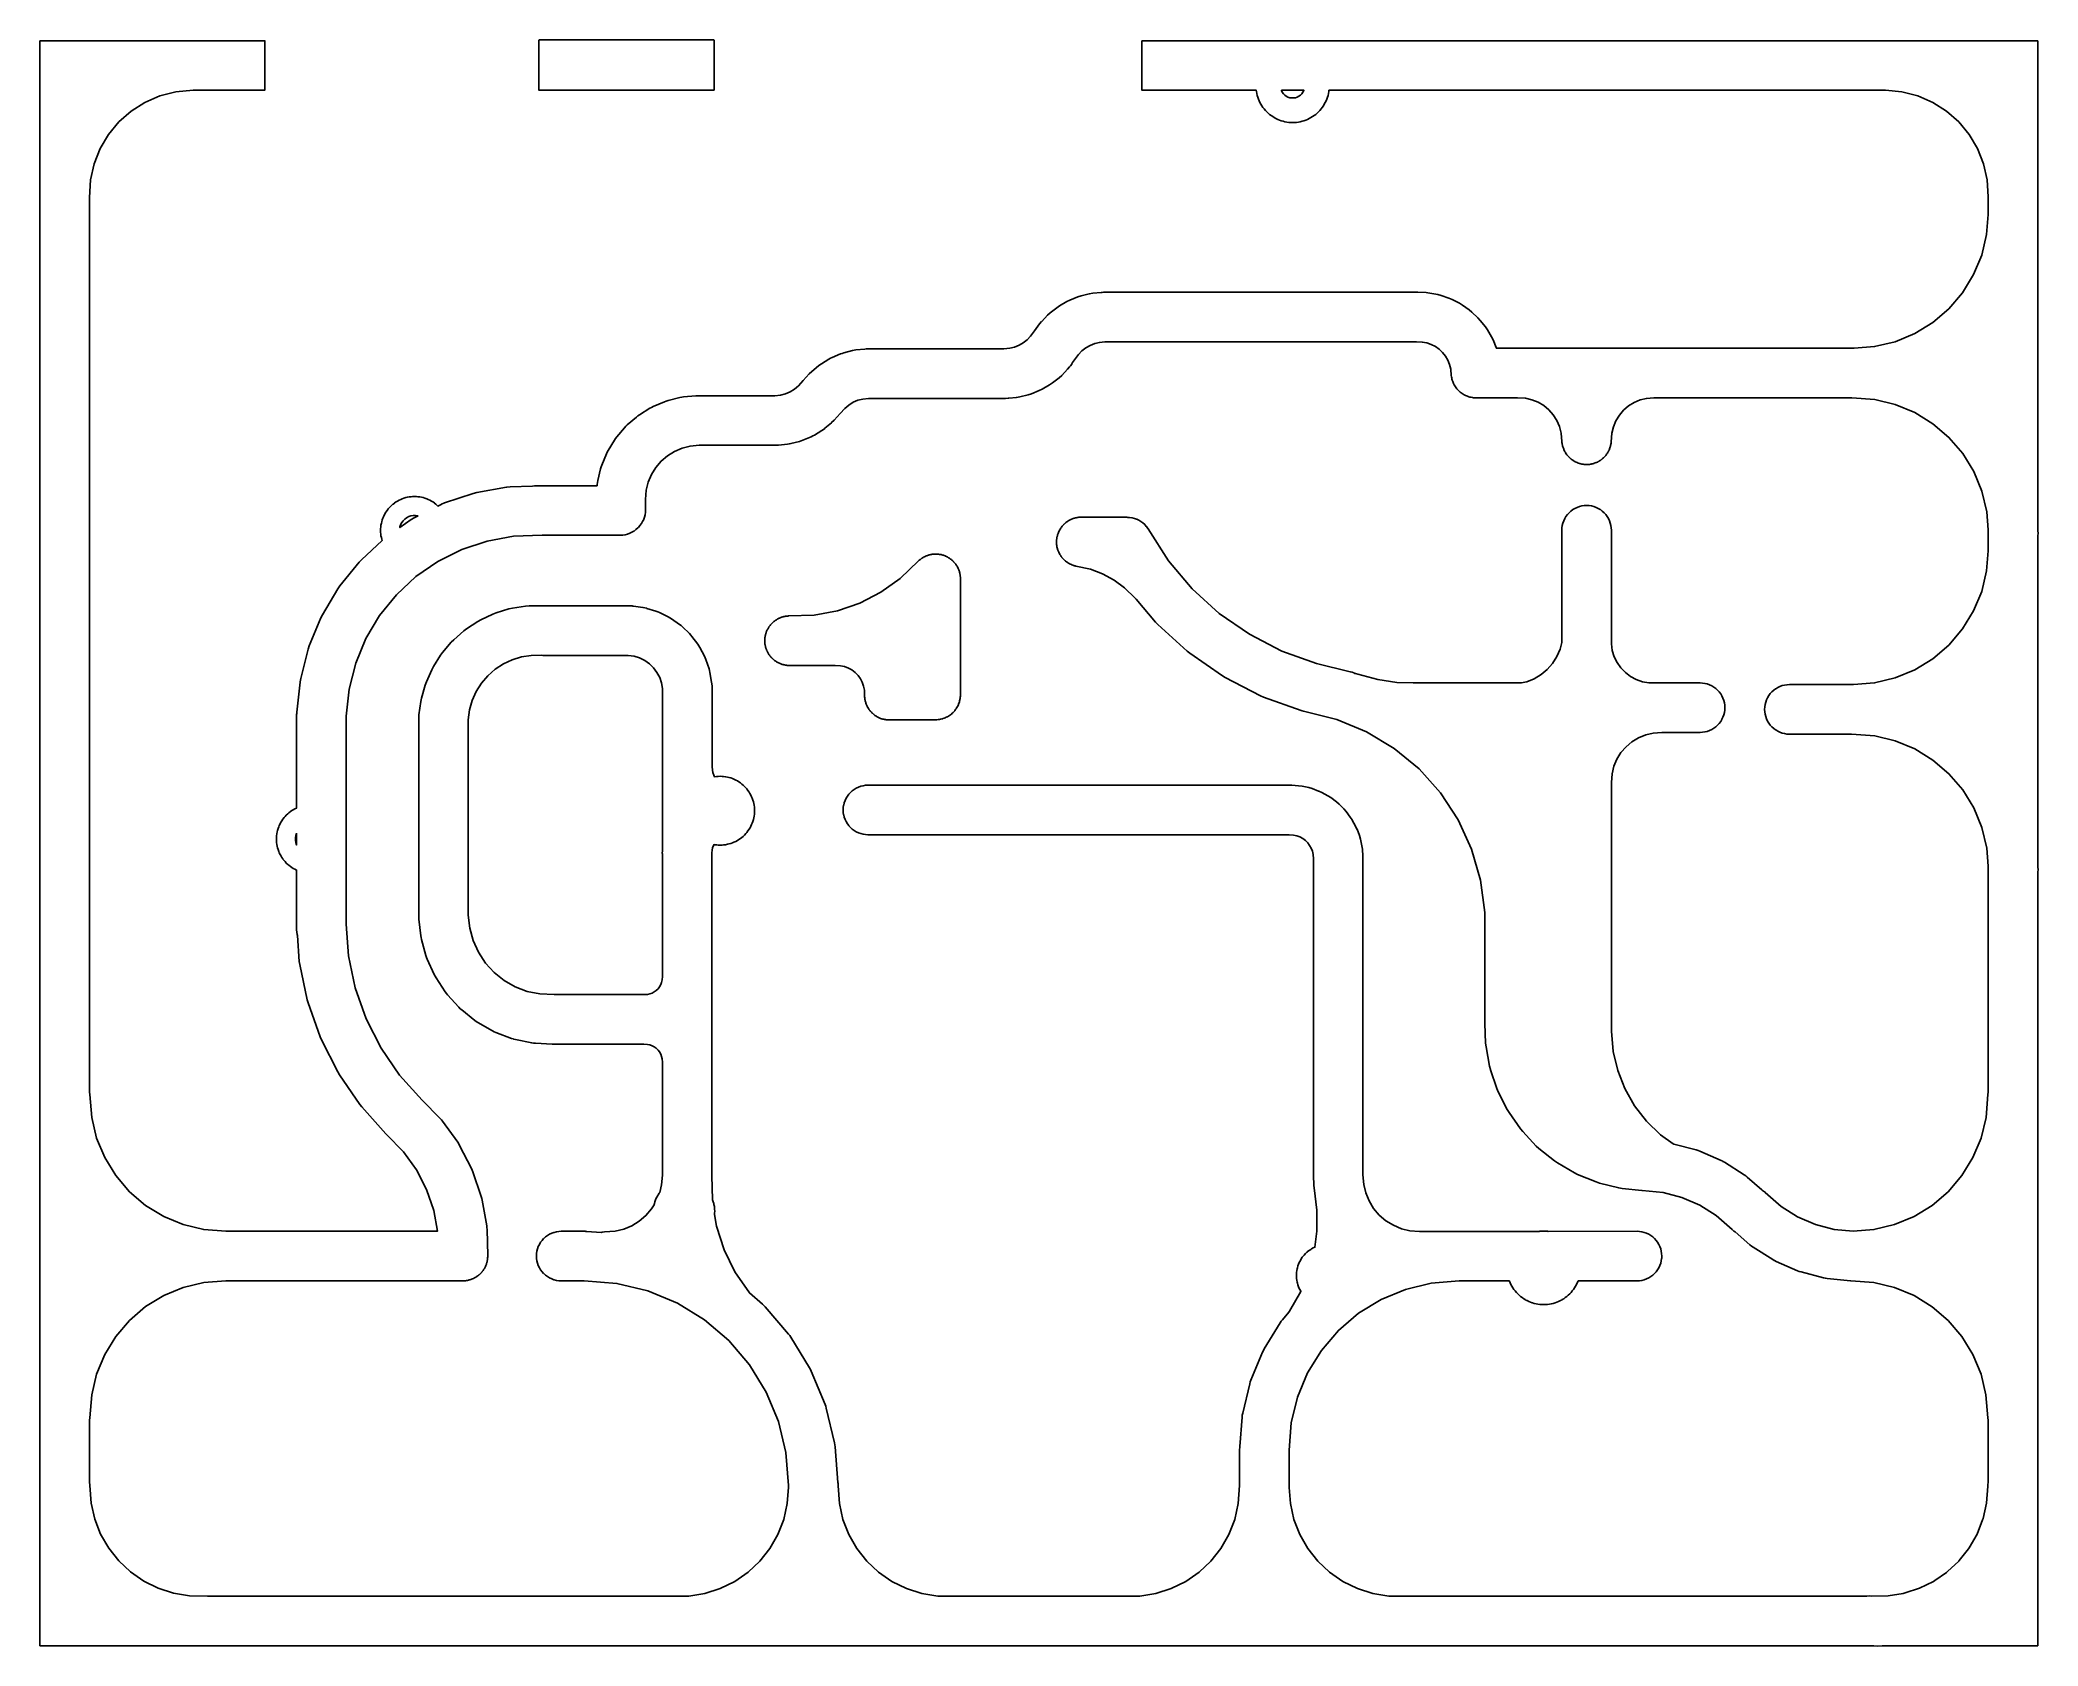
# Model space of a CAD drawing. Header units: inches. Extents: x -0.5 to 10, y -2.4 to 3.9.
# Drawn here: x 5.189 to 9.994, y -0.011 to 3.85 of the extents above; entities that cross this region are included whole.
import ezdxf

# ---------------------------------------------------------------- set-up
doc = ezdxf.new("R2010")
doc.units = ezdxf.units.IN

msp = doc.modelspace()

# ---------------------------------------------------------------- linework, layer by layer
for points in [[(5.189975, -0.010899), (5.189975, -0.010899), (5.19, -0.0109), (6.707237, -0.0109), (6.708464, -0.010944), (6.708472, -0.010945), (6.708489, -0.010945), (6.71187, -0.0109), (7.386672, -0.0109), (7.390125, -0.010945), (7.390142, -0.010945), (7.390149, -0.010945), (7.391387, -0.0109), (7.791837, -0.0109), (7.793064, -0.010944), (7.793072, -0.010945), (7.793089, -0.010945), (7.79647, -0.0109), (8.471172, -0.0109), (8.474625, -0.010945), (8.474642, -0.010945), (8.474649, -0.010945), (8.475887, -0.0109), (9.599085, -0.0109), (9.607169, -0.011399), (9.607195, -0.0114), (9.607195, -0.0114), (9.607221, -0.0114), (9.61921, -0.0109), (9.9931, -0.0109), (9.993125, -0.010899), (9.993174, -0.010894), (9.993222, -0.010885), (9.993269, -0.010871), (9.993314, -0.010852), (9.993357, -0.010829), (9.993398, -0.010801), (9.993436, -0.01077), (9.99347, -0.010736), (9.993501, -0.010698), (9.993529, -0.010657), (9.993552, -0.010614), (9.993571, -0.010569), (9.993585, -0.010522), (9.993594, -0.010474), (9.993599, -0.010425), (9.9936, -0.0104), (9.9936, 1.847695), (9.993934, 1.849676), (9.993937, 1.849698), (9.99394, 1.849725), (9.994337, 1.855506), (9.994339, 1.85553), (9.994338, 1.855555), (9.994168, 1.861348), (9.994168, 1.861353), (9.994166, 1.861372), (9.9936, 1.868569), (9.9936, 2.617865), (9.993774, 2.620128), (9.993775, 2.620146), (9.993776, 2.620153), (9.993936, 2.625946), (9.993936, 2.62597), (9.993935, 2.625995), (9.9936, 2.630749), (9.9936, 2.656395), (9.993934, 2.658376), (9.993937, 2.658398), (9.99394, 2.658425), (9.994337, 2.664206), (9.994339, 2.66423), (9.994338, 2.664255), (9.994168, 2.670048), (9.994168, 2.670053), (9.994166, 2.670072), (9.9936, 2.677269), (9.9936, 3.426465), (9.993774, 3.428728), (9.993775, 3.428746), (9.993776, 3.428753), (9.993936, 3.434546), (9.993936, 3.43457), (9.993935, 3.434595), (9.9936, 3.439349), (9.9936, 3.472034), (9.993611, 3.472165), (9.993613, 3.472192), (9.993613, 3.472215), (9.9936, 3.473158), (9.9936, 3.8478), (9.993599, 3.847825), (9.993594, 3.847874), (9.993585, 3.847922), (9.993571, 3.847969), (9.993552, 3.848014), (9.993529, 3.848057), (9.993501, 3.848098), (9.99347, 3.848136), (9.993436, 3.84817), (9.993398, 3.848201), (9.993357, 3.848229), (9.993314, 3.848252), (9.993269, 3.848271), (9.993222, 3.848285), (9.993174, 3.848294), (9.993125, 3.848299), (9.9931, 3.8483), (9.636567, 3.8483), (9.63461, 3.848485), (9.634603, 3.848486), (9.634585, 3.848487), (9.628796, 3.848749), (9.628774, 3.84875), (9.628747, 3.848749), (9.622961, 3.848442), (9.622936, 3.84844), (9.622912, 3.848437), (9.62201, 3.8483), (7.84, 3.8483), (7.839975, 3.848299), (7.839926, 3.848294), (7.839878, 3.848285), (7.839831, 3.848271), (7.839786, 3.848252), (7.839743, 3.848229), (7.839702, 3.848201), (7.839664, 3.84817), (7.83963, 3.848136), (7.839599, 3.848098), (7.839571, 3.848057), (7.839548, 3.848014), (7.839529, 3.847969), (7.839515, 3.847922), (7.839506, 3.847874), (7.839501, 3.847825), (7.8395, 3.8478), (7.8395, 3.73), (7.839501, 3.729975), (7.839506, 3.729926), (7.839515, 3.729878), (7.839529, 3.729831), (7.839548, 3.729786), (7.839571, 3.729743), (7.839599, 3.729702), (7.83963, 3.729664), (7.839664, 3.72963), (7.839702, 3.729599), (7.839743, 3.729571), (7.839786, 3.729548), (7.839831, 3.729529), (7.839878, 3.729515), (7.839926, 3.729506), (7.839975, 3.729501), (7.84, 3.7295), (8.114346, 3.7295), (8.114733, 3.72623), (8.114735, 3.726212), (8.114739, 3.726191), (8.115643, 3.721643), (8.115647, 3.721626), (8.115647, 3.721624), (8.116695, 3.71726), (8.116698, 3.71725), (8.1167, 3.717241), (8.117959, 3.712779), (8.117964, 3.712762), (8.117971, 3.712742), (8.119576, 3.708392), (8.119577, 3.708388), (8.119583, 3.708373), (8.1213, 3.704227), (8.121305, 3.704215), (8.121308, 3.704209), (8.123249, 3.699998), (8.123259, 3.699979), (8.123267, 3.699963), (8.125533, 3.695918), (8.125541, 3.695903), (8.125542, 3.695901), (8.127887, 3.692075), (8.127892, 3.692067), (8.127898, 3.692058), (8.130474, 3.688203), (8.130486, 3.688186), (8.130497, 3.688171), (8.133367, 3.68453), (8.133376, 3.684519), (8.13338, 3.684515), (8.136295, 3.681102), (8.136302, 3.681093), (8.136308, 3.681087), (8.139455, 3.677683), (8.139469, 3.677669), (8.139483, 3.677655), (8.142887, 3.674508), (8.142893, 3.674502), (8.142902, 3.674495), (8.146315, 3.67158), (8.146319, 3.671576), (8.14633, 3.671567), (8.149971, 3.668697), (8.149986, 3.668686), (8.150003, 3.668674), (8.153858, 3.666098), (8.153867, 3.666092), (8.153875, 3.666087), (8.157701, 3.663742), (8.157703, 3.663741), (8.157718, 3.663733), (8.161763, 3.661467), (8.161779, 3.661459), (8.161798, 3.661449), (8.166009, 3.659508), (8.166015, 3.659505), (8.166027, 3.6595), (8.170173, 3.657783), (8.170188, 3.657777), (8.170192, 3.657776), (8.174542, 3.656171), (8.174562, 3.656164), (8.174579, 3.656159), (8.179041, 3.6549), (8.17905, 3.654898), (8.17906, 3.654895), (8.183424, 3.653847), (8.183426, 3.653847), (8.183443, 3.653843), (8.187991, 3.652939), (8.188012, 3.652935), (8.18803, 3.652933), (8.192634, 3.652388), (8.192642, 3.652387), (8.192654, 3.652386), (8.197128, 3.652034), (8.197141, 3.652033), (8.197147, 3.652032), (8.20178, 3.65185), (8.2018, 3.65185), (8.20182, 3.65185), (8.206453, 3.652032), (8.206459, 3.652033), (8.206472, 3.652034), (8.210946, 3.652386), (8.210958, 3.652387), (8.210966, 3.652388), (8.21557, 3.652933), (8.215588, 3.652935), (8.215609, 3.652939), (8.220157, 3.653843), (8.220174, 3.653847), (8.220176, 3.653847), (8.22454, 3.654895), (8.22455, 3.654898), (8.224559, 3.6549), (8.229021, 3.656159), (8.229038, 3.656164), (8.229058, 3.656171), (8.233408, 3.657776), (8.233412, 3.657777), (8.233427, 3.657783), (8.237573, 3.6595), (8.237585, 3.659505), (8.237591, 3.659508), (8.241802, 3.661449), (8.241821, 3.661459), (8.241837, 3.661467), (8.245882, 3.663733), (8.245897, 3.663741), (8.245899, 3.663742), (8.249725, 3.666087), (8.249733, 3.666092), (8.249742, 3.666098), (8.253597, 3.668674), (8.253614, 3.668686), (8.253629, 3.668697), (8.25727, 3.671567), (8.257281, 3.671576), (8.257285, 3.67158), (8.260698, 3.674495), (8.260707, 3.674502), (8.260713, 3.674508), (8.264117, 3.677655), (8.264131, 3.677669), (8.264145, 3.677683), (8.267292, 3.681087), (8.267298, 3.681093), (8.267305, 3.681102), (8.27022, 3.684515), (8.270224, 3.684519), (8.270233, 3.68453), (8.273103, 3.688171), (8.273114, 3.688186), (8.273126, 3.688203), (8.275702, 3.692058), (8.275708, 3.692067), (8.275713, 3.692075), (8.278058, 3.695901), (8.278059, 3.695903), (8.278067, 3.695918), (8.280333, 3.699963), (8.280341, 3.699979), (8.280351, 3.699998), (8.282292, 3.704209), (8.282295, 3.704215), (8.2823, 3.704227), (8.284017, 3.708373), (8.284023, 3.708388), (8.284024, 3.708392), (8.285629, 3.712742), (8.285636, 3.712762), (8.285641, 3.712779), (8.2869, 3.717241), (8.286902, 3.71725), (8.286905, 3.71726), (8.287953, 3.721624), (8.287953, 3.721626), (8.287957, 3.721643), (8.288861, 3.726191), (8.288865, 3.726212), (8.288867, 3.72623), (8.289254, 3.7295), (9.627774, 3.7295), (9.667159, 3.725773), (9.705201, 3.716002), (9.741246, 3.700399), (9.774407, 3.67935), (9.803867, 3.653373), (9.828901, 3.623107), (9.848891, 3.589297), (9.863347, 3.552776), (9.871911, 3.514444), (9.8745, 3.473227), (9.8745, 3.431043), (9.870766, 3.38255), (9.858911, 3.333144), (9.839458, 3.286154), (9.812896, 3.242783), (9.77988, 3.204099), (9.741222, 3.171053), (9.697872, 3.144457), (9.650896, 3.124967), (9.601452, 3.113062), (9.552214, 3.10915), (8.691784, 3.10915), (8.691283, 3.110703), (8.691275, 3.110724), (8.69127, 3.110737), (8.683875, 3.129054), (8.683868, 3.129071), (8.68386, 3.129087), (8.680157, 3.136654), (8.680151, 3.136667), (8.68014, 3.136686), (8.670213, 3.153764), (8.670203, 3.153781), (8.670194, 3.153795), (8.665451, 3.160758), (8.66544, 3.160773), (8.66543, 3.160787), (8.653173, 3.176279), (8.653162, 3.176293), (8.65315, 3.176306), (8.647464, 3.182523), (8.647452, 3.182536), (8.647439, 3.182549), (8.633103, 3.196139), (8.633091, 3.19615), (8.633076, 3.196162), (8.626563, 3.201507), (8.626551, 3.201517), (8.626535, 3.201529), (8.61041, 3.21294), (8.610397, 3.212949), (8.61038, 3.21296), (8.603173, 3.217324), (8.603157, 3.217333), (8.603142, 3.217341), (8.585558, 3.226341), (8.585542, 3.226349), (8.585525, 3.226356), (8.577771, 3.22965), (8.577756, 3.229656), (8.577737, 3.229663), (8.559051, 3.236069), (8.559036, 3.236073), (8.559017, 3.236079), (8.550872, 3.238236), (8.550857, 3.238239), (8.550837, 3.238244), (8.531429, 3.241925), (8.531416, 3.241927), (8.531411, 3.241928), (8.527096, 3.242582), (8.527082, 3.242584), (8.527059, 3.242587), (8.522708, 3.24292), (8.522697, 3.242921), (8.522689, 3.242921), (8.502958, 3.243703), (8.502948, 3.243704), (8.502933, 3.243704), (8.501778, 3.243693), (8.500625, 3.243749), (8.50061, 3.24375), (8.5006, 3.24375), (7.7472, 3.24375), (7.74719, 3.24375), (7.747175, 3.243749), (7.747096, 3.243745), (7.747016, 3.243749), (7.746993, 3.24375), (7.746967, 3.243749), (7.744177, 3.243602), (7.741388, 3.243465), (7.741361, 3.243463), (7.741339, 3.24346), (7.74126, 3.243449), (7.74118, 3.243444), (7.741165, 3.243443), (7.741155, 3.243442), (7.721041, 3.24139), (7.721028, 3.241389), (7.721006, 3.241385), (7.712824, 3.239964), (7.712804, 3.23996), (7.71279, 3.239956), (7.693163, 3.235103), (7.693146, 3.235098), (7.693129, 3.235093), (7.685227, 3.232538), (7.68521, 3.232532), (7.685194, 3.232526), (7.666442, 3.224966), (7.666422, 3.224958), (7.66641, 3.224952), (7.658945, 3.221313), (7.658929, 3.221305), (7.658914, 3.221297), (7.641407, 3.211182), (7.641395, 3.211174), (7.641377, 3.211163), (7.634497, 3.206513), (7.63448, 3.206502), (7.634468, 3.206493), (7.618554, 3.194022), (7.618538, 3.194009), (7.618527, 3.193999), (7.612367, 3.18843), (7.612352, 3.188416), (7.612341, 3.188405), (7.598334, 3.173825), (7.598323, 3.173814), (7.598311, 3.173799), (7.593099, 3.167568), (7.593088, 3.167555), (7.593077, 3.167541), (7.581201, 3.151172), (7.571736, 3.138127), (7.563481, 3.129535), (7.554175, 3.122242), (7.543937, 3.116327), (7.532971, 3.111907), (7.521494, 3.109069), (7.50759, 3.10765), (7.1791, 3.10765), (7.17909, 3.10765), (7.179075, 3.107649), (7.178895, 3.107641), (7.178714, 3.107648), (7.178693, 3.107649), (7.178665, 3.107648), (7.175977, 3.107497), (7.173288, 3.107365), (7.173261, 3.107363), (7.173239, 3.10736), (7.17306, 3.107334), (7.172879, 3.107324), (7.172867, 3.107323), (7.172855, 3.107322), (7.151741, 3.105095), (7.151738, 3.105095), (7.151723, 3.105093), (7.147409, 3.104476), (7.147385, 3.104472), (7.147373, 3.10447), (7.143117, 3.103537), (7.143103, 3.103534), (7.143099, 3.103533), (7.122542, 3.098225), (7.122533, 3.098223), (7.122524, 3.09822), (7.118349, 3.096976), (7.118329, 3.09697), (7.118314, 3.096964), (7.114241, 3.095416), (7.114229, 3.095411), (7.114224, 3.095409), (7.094671, 3.087136), (7.094664, 3.087133), (7.094654, 3.087128), (7.090707, 3.085284), (7.090693, 3.085277), (7.090674, 3.085267), (7.086874, 3.083136), (7.086863, 3.08313), (7.086858, 3.083127), (7.068734, 3.072068), (7.068724, 3.072062), (7.068719, 3.072058), (7.065086, 3.069653), (7.06507, 3.069643), (7.065056, 3.069632), (7.06161, 3.066965), (7.061605, 3.066962), (7.061596, 3.066954), (7.045295, 3.05335), (7.04528, 3.053336), (7.045268, 3.053326), (7.039081, 3.047346), (7.039069, 3.047333), (7.039056, 3.047319), (7.024904, 3.031489), (7.013651, 3.018902), (7.004071, 3.010906), (6.993465, 3.004434), (6.982021, 2.999593), (6.96999, 2.996486), (6.956369, 2.99505), (6.7718, 2.99505), (6.77179, 2.99505), (6.771775, 2.995049), (6.769079, 2.994917), (6.766383, 2.994802), (6.766363, 2.994801), (6.766358, 2.994801), (6.73728, 2.992132), (6.737261, 2.99213), (6.737261, 2.99213), (6.732713, 2.991534), (6.732694, 2.991531), (6.732675, 2.991528), (6.728188, 2.99058), (6.728169, 2.990576), (6.699854, 2.98344), (6.699835, 2.983435), (6.699835, 2.983435), (6.695435, 2.982142), (6.695416, 2.982136), (6.695398, 2.982129), (6.691111, 2.980499), (6.691108, 2.980498), (6.691093, 2.980492), (6.664224, 2.96906), (6.664212, 2.969055), (6.664206, 2.969052), (6.660059, 2.967094), (6.660041, 2.967085), (6.660024, 2.967076), (6.656042, 2.964802), (6.65604, 2.964801), (6.656025, 2.964792), (6.631249, 2.949339), (6.631245, 2.949337), (6.631232, 2.949329), (6.627438, 2.946752), (6.627421, 2.94674), (6.627407, 2.946729), (6.623824, 2.943866), (6.623817, 2.943861), (6.623809, 2.943854), (6.601722, 2.924753), (6.601715, 2.924747), (6.601708, 2.92474), (6.598358, 2.921608), (6.598343, 2.921593), (6.59833, 2.92158), (6.595234, 2.918197), (6.59523, 2.918193), (6.595221, 2.918183), (6.576356, 2.895894), (6.576344, 2.895879), (6.576344, 2.895879), (6.573519, 2.892266), (6.573506, 2.892249), (6.573496, 2.892234), (6.570961, 2.888413), (6.57095, 2.888396), (6.57095, 2.888396), (6.555762, 2.863457), (6.555758, 2.863451), (6.555752, 2.86344), (6.553521, 2.859434), (6.55351, 2.859414), (6.553503, 2.859399), (6.551589, 2.855231), (6.551584, 2.855219), (6.551581, 2.855213), (6.540436, 2.828224), (6.54043, 2.82821), (6.540429, 2.828206), (6.538844, 2.823902), (6.538837, 2.823883), (6.538832, 2.823865), (6.537586, 2.819451), (6.537584, 2.819442), (6.537581, 2.819432), (6.530746, 2.791043), (6.530743, 2.791029), (6.530742, 2.791024), (6.52984, 2.78651), (6.529836, 2.786489), (6.529834, 2.786472), (6.529286, 2.781901), (6.529285, 2.781892), (6.529284, 2.781881), (6.529032, 2.77875), (6.3847, 2.77875), (6.38469, 2.77875), (6.384675, 2.778749), (6.378888, 2.778465), (6.378861, 2.778463), (6.378839, 2.77846), (6.374214, 2.777774), (6.319904, 2.775887), (6.319886, 2.775886), (6.319869, 2.775885), (6.311491, 2.774992), (6.311466, 2.774989), (6.311455, 2.774987), (6.239827, 2.762136), (6.239811, 2.762133), (6.239792, 2.762128), (6.231627, 2.760053), (6.231609, 2.760048), (6.231592, 2.760043), (6.162522, 2.737129), (6.162511, 2.737125), (6.162489, 2.737116), (6.154702, 2.733899), (6.154683, 2.733891), (6.154669, 2.733885), (6.1465, 2.729805), (6.144175, 2.731955), (6.144169, 2.73196), (6.14416, 2.731968), (6.141547, 2.7342), (6.141542, 2.734204), (6.141532, 2.734212), (6.137891, 2.737083), (6.137876, 2.737094), (6.137859, 2.737106), (6.134004, 2.739682), (6.133994, 2.739688), (6.133987, 2.739692), (6.131057, 2.741488), (6.131049, 2.741492), (6.13104, 2.741498), (6.126995, 2.743763), (6.126974, 2.743774), (6.12696, 2.743781), (6.122749, 2.745722), (6.122732, 2.74573), (6.122731, 2.74573), (6.119556, 2.747045), (6.119546, 2.747049), (6.119538, 2.747052), (6.115188, 2.748657), (6.115167, 2.748664), (6.115151, 2.748669), (6.110688, 2.749928), (6.11068, 2.74993), (6.110669, 2.749933), (6.107328, 2.750735), (6.107326, 2.750735), (6.107308, 2.750739), (6.102761, 2.751644), (6.102739, 2.751648), (6.102722, 2.75165), (6.098118, 2.752195), (6.09811, 2.752196), (6.098098, 2.752197), (6.094672, 2.752466), (6.094659, 2.752467), (6.094653, 2.752468), (6.09002, 2.75265), (6.09, 2.75265), (6.08998, 2.75265), (6.085347, 2.752468), (6.085341, 2.752467), (6.085328, 2.752466), (6.081902, 2.752197), (6.08189, 2.752196), (6.081882, 2.752195), (6.077278, 2.75165), (6.077261, 2.751648), (6.077239, 2.751644), (6.072692, 2.750739), (6.072674, 2.750735), (6.072672, 2.750735), (6.069331, 2.749933), (6.06932, 2.74993), (6.069312, 2.749928), (6.064849, 2.748669), (6.064833, 2.748664), (6.064812, 2.748657), (6.060462, 2.747052), (6.060454, 2.747049), (6.060444, 2.747045), (6.057269, 2.74573), (6.057268, 2.74573), (6.057251, 2.745722), (6.05304, 2.743781), (6.053026, 2.743774), (6.053005, 2.743763), (6.04896, 2.741498), (6.048951, 2.741492), (6.048943, 2.741488), (6.046013, 2.739692), (6.046006, 2.739688), (6.045996, 2.739682), (6.042141, 2.737106), (6.042124, 2.737094), (6.042109, 2.737083), (6.038468, 2.734212), (6.038458, 2.734204), (6.038453, 2.7342), (6.03584, 2.731968), (6.035831, 2.73196), (6.035825, 2.731955), (6.03242, 2.728807), (6.032406, 2.728794), (6.032393, 2.72878), (6.029245, 2.725375), (6.02924, 2.725369), (6.029232, 2.72536), (6.027, 2.722747), (6.026996, 2.722742), (6.026988, 2.722732), (6.024117, 2.719091), (6.024106, 2.719076), (6.024094, 2.719059), (6.021518, 2.715204), (6.021512, 2.715194), (6.021508, 2.715187), (6.019712, 2.712257), (6.019708, 2.712249), (6.019702, 2.71224), (6.017437, 2.708195), (6.017426, 2.708174), (6.017419, 2.70816), (6.015478, 2.703949), (6.01547, 2.703932), (6.01547, 2.703931), (6.014155, 2.700756), (6.014151, 2.700746), (6.014148, 2.700738), (6.012543, 2.696388), (6.012536, 2.696367), (6.012531, 2.696351), (6.011272, 2.691888), (6.01127, 2.69188), (6.011267, 2.691869), (6.010465, 2.688528), (6.010465, 2.688526), (6.010461, 2.688508), (6.009556, 2.683961), (6.009552, 2.683939), (6.00955, 2.683922), (6.009005, 2.679318), (6.009004, 2.67931), (6.009003, 2.679298), (6.008734, 2.675872), (6.008733, 2.675859), (6.008732, 2.675853), (6.00855, 2.67122), (6.00855, 2.6712), (6.00855, 2.67118), (6.008732, 2.666547), (6.008733, 2.666541), (6.008734, 2.666528), (6.009003, 2.663102), (6.009004, 2.66309), (6.009005, 2.663082), (6.00955, 2.658478), (6.009552, 2.658461), (6.009556, 2.658439), (6.010461, 2.653892), (6.010465, 2.653874), (6.010465, 2.653872), (6.011267, 2.650531), (6.01127, 2.65052), (6.011272, 2.650512), (6.012268, 2.64698), (5.962504, 2.600739), (5.962488, 2.600723), (5.962479, 2.600714), (5.956732, 2.594553), (5.95672, 2.59454), (5.956709, 2.594526), (5.910991, 2.537907), (5.910978, 2.537889), (5.91097, 2.537878), (5.906158, 2.530962), (5.906149, 2.530949), (5.906139, 2.530932), (5.868945, 2.468383), (5.868934, 2.468365), (5.868927, 2.468352), (5.865149, 2.460822), (5.865142, 2.460807), (5.865134, 2.460789), (5.83722, 2.393584), (5.837213, 2.393567), (5.837207, 2.39355), (5.834539, 2.385559), (5.834533, 2.38554), (5.834529, 2.385525), (5.816463, 2.315031), (5.816459, 2.315013), (5.816456, 2.314996), (5.814952, 2.306706), (5.814949, 2.306686), (5.814947, 2.306671), (5.807097, 2.234323), (5.807096, 2.23431), (5.807095, 2.234299), (5.807079, 2.234029), (5.80704, 2.233761), (5.807037, 2.233739), (5.807035, 2.233712), (5.806907, 2.231112), (5.806754, 2.228514), (5.806753, 2.22849), (5.806753, 2.228465), (5.806764, 2.228195), (5.806751, 2.227925), (5.80675, 2.22791), (5.80675, 2.2279), (5.80675, 2.003586), (5.802595, 2.00167), (5.802575, 2.001661), (5.80256, 2.001652), (5.798514, 1.999387), (5.798505, 1.999382), (5.798497, 1.999377), (5.795554, 1.997573), (5.795547, 1.997569), (5.795537, 1.997563), (5.791682, 1.994987), (5.791668, 1.994977), (5.79165, 1.994963), (5.788009, 1.992093), (5.787999, 1.992084), (5.787994, 1.992081), (5.785369, 1.989839), (5.785366, 1.989836), (5.785354, 1.989825), (5.78195, 1.986678), (5.781935, 1.986665), (5.781922, 1.98665), (5.778775, 1.983246), (5.778764, 1.983234), (5.778761, 1.983231), (5.776519, 1.980606), (5.776516, 1.980601), (5.776507, 1.980591), (5.773637, 1.97695), (5.773623, 1.976932), (5.773613, 1.976918), (5.771037, 1.973063), (5.771031, 1.973053), (5.771027, 1.973046), (5.769223, 1.970103), (5.769218, 1.970095), (5.769213, 1.970086), (5.766948, 1.96604), (5.766939, 1.966025), (5.76693, 1.966005), (5.764989, 1.961795), (5.764986, 1.961788), (5.764981, 1.961777), (5.76366, 1.958587), (5.763653, 1.958569), (5.762048, 1.954219), (5.762041, 1.954198), (5.762036, 1.954182), (5.760777, 1.949719), (5.760775, 1.949711), (5.760772, 1.9497), (5.759966, 1.946343), (5.759963, 1.94633), (5.759962, 1.946324), (5.759057, 1.941777), (5.759055, 1.941762), (5.759051, 1.941738), (5.758506, 1.937133), (5.758505, 1.937126), (5.758504, 1.937114), (5.758234, 1.933672), (5.758233, 1.933659), (5.758232, 1.933653), (5.75805, 1.92902), (5.75805, 1.929), (5.75805, 1.92898), (5.758232, 1.924347), (5.758233, 1.924341), (5.758234, 1.924328), (5.758504, 1.920886), (5.758505, 1.920874), (5.758506, 1.920867), (5.759051, 1.916262), (5.759055, 1.916238), (5.759057, 1.916223), (5.759962, 1.911676), (5.759963, 1.91167), (5.759966, 1.911657), (5.760772, 1.9083), (5.760775, 1.908289), (5.760777, 1.908281), (5.762036, 1.903818), (5.762041, 1.903802), (5.762048, 1.903781), (5.763653, 1.899431), (5.76366, 1.899413), (5.76366, 1.899413), (5.764981, 1.896223), (5.764986, 1.896212), (5.764989, 1.896205), (5.76693, 1.891995), (5.766939, 1.891975), (5.766948, 1.89196), (5.769213, 1.887914), (5.769218, 1.887905), (5.769223, 1.887897), (5.771027, 1.884954), (5.771031, 1.884947), (5.771037, 1.884937), (5.773613, 1.881082), (5.773623, 1.881068), (5.773637, 1.88105), (5.776507, 1.877409), (5.776516, 1.877399), (5.776519, 1.877394), (5.778761, 1.874769), (5.778764, 1.874766), (5.778775, 1.874754), (5.781922, 1.87135), (5.781935, 1.871335), (5.78195, 1.871322), (5.785354, 1.868175), (5.785366, 1.868164), (5.785369, 1.868161), (5.787994, 1.865919), (5.787999, 1.865916), (5.788009, 1.865907), (5.79165, 1.863037), (5.791668, 1.863023), (5.791682, 1.863013), (5.795537, 1.860437), (5.795547, 1.860431), (5.795554, 1.860427), (5.798497, 1.858623), (5.798505, 1.858618), (5.798514, 1.858613), (5.80256, 1.856348), (5.802575, 1.856339), (5.802595, 1.85633), (5.80675, 1.854414), (5.80675, 1.73173), (5.80674, 1.731661), (5.806737, 1.731639), (5.806735, 1.731612), (5.806451, 1.725825), (5.80645, 1.7258), (5.80645, 1.725781), (5.806621, 1.721297), (5.806622, 1.721278), (5.806622, 1.721278), (5.80675, 1.719596), (5.80675, 1.7108), (5.80675, 1.71079), (5.806751, 1.710775), (5.807035, 1.704988), (5.807037, 1.704961), (5.80704, 1.704939), (5.80789, 1.699207), (5.807894, 1.699183), (5.8079, 1.699158), (5.808484, 1.696826), (5.813194, 1.634968), (5.813196, 1.634954), (5.813198, 1.634936), (5.814296, 1.627246), (5.814299, 1.627226), (5.814301, 1.627214), (5.832146, 1.542513), (5.83215, 1.542495), (5.832154, 1.542481), (5.834251, 1.535002), (5.834254, 1.534993), (5.834261, 1.534971), (5.863069, 1.453345), (5.863075, 1.453328), (5.863081, 1.453314), (5.866142, 1.446176), (5.86615, 1.446158), (5.866156, 1.446146), (5.905429, 1.369008), (5.905436, 1.368993), (5.905445, 1.368979), (5.909416, 1.362303), (5.909424, 1.362291), (5.909434, 1.362276), (5.958492, 1.29096), (5.958501, 1.290947), (5.958511, 1.290933), (5.963293, 1.284872), (5.963303, 1.284861), (5.963314, 1.284847), (6.02126, 1.220538), (6.021268, 1.220529), (6.021277, 1.22052), (6.022115, 1.219676), (6.022904, 1.218786), (6.02292, 1.218769), (6.022921, 1.218768), (6.063464, 1.177303), (6.094746, 1.133858), (6.119215, 1.086224), (6.136315, 1.035476), (6.145114, 0.98585), (5.63654, 0.98585), (5.583474, 0.990026), (5.533996, 1.001905), (5.486986, 1.021377), (5.443601, 1.047963), (5.404909, 1.081009), (5.371863, 1.119701), (5.345277, 1.163086), (5.325805, 1.210096), (5.313926, 1.259574), (5.309566, 1.314972), (5.309565, 1.314984), (5.309564, 1.314997), (5.308826, 1.320744), (5.308823, 1.320767), (5.308818, 1.320793), (5.3086, 1.32174), (5.3086, 3.471636), (5.311289, 3.514444), (5.319853, 3.552776), (5.334309, 3.589297), (5.354299, 3.623107), (5.379333, 3.653373), (5.408793, 3.67935), (5.441954, 3.700399), (5.477999, 3.716002), (5.516041, 3.725773), (5.55754, 3.7297), (5.729593, 3.7297), (5.729646, 3.729646), (5.729665, 3.729629), (5.729703, 3.729598), (5.729743, 3.729571), (5.729787, 3.729548), (5.729832, 3.729529), (5.729879, 3.729515), (5.729927, 3.729505), (5.729976, 3.729501), (5.730025, 3.729501), (5.730073, 3.729505), (5.730121, 3.729515), (5.730168, 3.729529), (5.730214, 3.729548), (5.730257, 3.729571), (5.730298, 3.729598), (5.730335, 3.729629), (5.73037, 3.729664), (5.730401, 3.729702), (5.730429, 3.729742), (5.730452, 3.729786), (5.730471, 3.729831), (5.730485, 3.729878), (5.730494, 3.729926), (5.730499, 3.729975), (5.7305, 3.73), (5.7305, 3.8483), (5.730499, 3.848325), (5.730494, 3.848374), (5.730485, 3.848422), (5.730471, 3.848469), (5.730452, 3.848514), (5.730429, 3.848557), (5.730401, 3.848598), (5.73037, 3.848636), (5.730336, 3.84867), (5.730298, 3.848701), (5.730257, 3.848729), (5.730214, 3.848752), (5.730169, 3.848771), (5.730122, 3.848785), (5.730074, 3.848794), (5.730025, 3.848799), (5.729999, 3.8488), (5.55735, 3.848595), (5.554453, 3.848749), (5.554426, 3.84875), (5.554404, 3.848749), (5.55084, 3.848588), (5.3081, 3.8483), (5.19, 3.8483), (5.189975, 3.848299), (5.189926, 3.848294), (5.189878, 3.848285), (5.189831, 3.848271), (5.189786, 3.848252), (5.189743, 3.848229), (5.189702, 3.848201), (5.189664, 3.84817), (5.18963, 3.848136), (5.189599, 3.848098), (5.189571, 3.848057), (5.189548, 3.848014), (5.189529, 3.847969), (5.189515, 3.847922), (5.189506, 3.847874), (5.189501, 3.847825), (5.1895, 3.8478), (5.1895, -0.0104), (5.189501, -0.010425), (5.189506, -0.010474), (5.189515, -0.010522), (5.189529, -0.010569), (5.189548, -0.010614), (5.189571, -0.010657), (5.189599, -0.010698), (5.18963, -0.010736), (5.189664, -0.01077), (5.189702, -0.010801), (5.189743, -0.010829), (5.189786, -0.010852), (5.189831, -0.010871), (5.189878, -0.010885), (5.189926, -0.010894)], [(6.389975, 3.729501), (6.389975, 3.729501), (6.39, 3.7295), (6.81, 3.7295), (6.810025, 3.729501), (6.810074, 3.729506), (6.810122, 3.729515), (6.810169, 3.729529), (6.810214, 3.729548), (6.810257, 3.729571), (6.810298, 3.729599), (6.810336, 3.72963), (6.81037, 3.729664), (6.810401, 3.729702), (6.810429, 3.729743), (6.810452, 3.729786), (6.810471, 3.729831), (6.810485, 3.729878), (6.810494, 3.729926), (6.810499, 3.729975), (6.8105, 3.73), (6.8105, 3.85), (6.810499, 3.850025), (6.810494, 3.850074), (6.810485, 3.850122), (6.810471, 3.850169), (6.810452, 3.850214), (6.810429, 3.850257), (6.810401, 3.850298), (6.81037, 3.850336), (6.810336, 3.85037), (6.810298, 3.850401), (6.810257, 3.850429), (6.810214, 3.850452), (6.810169, 3.850471), (6.810122, 3.850485), (6.810074, 3.850494), (6.810025, 3.850499), (6.81, 3.8505), (6.39, 3.8505), (6.389975, 3.850499), (6.389926, 3.850494), (6.389878, 3.850485), (6.389831, 3.850471), (6.389786, 3.850452), (6.389743, 3.850429), (6.389702, 3.850401), (6.389664, 3.85037), (6.38963, 3.850336), (6.389599, 3.850298), (6.389571, 3.850257), (6.389548, 3.850214), (6.389529, 3.850169), (6.389515, 3.850122), (6.389506, 3.850074), (6.389501, 3.850025), (6.3895, 3.85), (6.3895, 3.73), (6.389501, 3.729975), (6.389506, 3.729926), (6.389515, 3.729878), (6.389529, 3.729831), (6.389548, 3.729786), (6.389571, 3.729743), (6.389599, 3.729702), (6.38963, 3.729664), (6.389664, 3.72963), (6.389702, 3.729599), (6.389743, 3.729571), (6.389786, 3.729548), (6.389831, 3.729529), (6.389878, 3.729515), (6.389926, 3.729506)], [(8.174676, 3.7295), (8.174886, 3.728852), (8.176962, 3.724779), (8.179649, 3.721081), (8.182881, 3.717849), (8.186579, 3.715162), (8.190652, 3.713086), (8.195, 3.711674), (8.199514, 3.710959), (8.204086, 3.710959), (8.2086, 3.711674), (8.212948, 3.713086), (8.217021, 3.715162), (8.220719, 3.717849), (8.223951, 3.721081), (8.226638, 3.724779), (8.228714, 3.728852), (8.228924, 3.7295)], [(5.3086, 0.53086), (5.3086, 0.382143), (5.3086, 0.382142), (5.308606, 0.382117), (5.30861, 0.382093), (5.30946, 0.376361), (5.309463, 0.376339), (5.309465, 0.376312), (5.309524, 0.375121), (5.309544, 0.37508), (5.309562, 0.375035), (5.309575, 0.374986), (5.309584, 0.374937), (5.309586, 0.374914), (5.312795, 0.331743), (5.321373, 0.293837), (5.33546, 0.257616), (5.354746, 0.223876), (5.378808, 0.193357), (5.407118, 0.16673), (5.439052, 0.14458), (5.47391, 0.127395), (5.510925, 0.115551), (5.549287, 0.109308), (5.592575, 0.108745), (5.592589, 0.108745), (5.5926, 0.108744), (5.598383, 0.108384), (5.598408, 0.108382), (5.598432, 0.108379), (5.599539, 0.1082), (6.711081, 0.1082), (6.750189, 0.108718), (6.788539, 0.114969), (6.825544, 0.126819), (6.860391, 0.144009), (6.892315, 0.16616), (6.920615, 0.192786), (6.944668, 0.223302), (6.963948, 0.257038), (6.978029, 0.293252), (6.986618, 0.331213), (6.98965, 0.370866), (6.98965, 0.37496), (6.983442, 0.453838), (6.965519, 0.528491), (6.936139, 0.599422), (6.896024, 0.664883), (6.846163, 0.723263), (6.787783, 0.773124), (6.722322, 0.813239), (6.651391, 0.842619), (6.576738, 0.860542), (6.49786, 0.86675), (6.4429, 0.86675), (6.44289, 0.86675), (6.442875, 0.866751), (6.437088, 0.867035), (6.437061, 0.867037), (6.437039, 0.86704), (6.431307, 0.86789), (6.431283, 0.867894), (6.431258, 0.8679), (6.425637, 0.869308), (6.425611, 0.869315), (6.42559, 0.869322), (6.420134, 0.871274), (6.42011, 0.871284), (6.420089, 0.871293), (6.41485, 0.873771), (6.414828, 0.873782), (6.414807, 0.873794), (6.409837, 0.876773), (6.409819, 0.876784), (6.409796, 0.8768), (6.405141, 0.880252), (6.405123, 0.880266), (6.405103, 0.880283), (6.40081, 0.884175), (6.400792, 0.884192), (6.400775, 0.88421), (6.396883, 0.888503), (6.396866, 0.888523), (6.396852, 0.888541), (6.3934, 0.893196), (6.393384, 0.893219), (6.393373, 0.893237), (6.390394, 0.898207), (6.390382, 0.898228), (6.390371, 0.89825), (6.387893, 0.903489), (6.387884, 0.90351), (6.387874, 0.903534), (6.385922, 0.90899), (6.385915, 0.909011), (6.385908, 0.909037), (6.3845, 0.914658), (6.384494, 0.914683), (6.38449, 0.914707), (6.38364, 0.920439), (6.383637, 0.920461), (6.383635, 0.920488), (6.383351, 0.926275), (6.38335, 0.9263), (6.383351, 0.926325), (6.383635, 0.932112), (6.383637, 0.932139), (6.38364, 0.932161), (6.38449, 0.937893), (6.384494, 0.937917), (6.3845, 0.937942), (6.385908, 0.943563), (6.385915, 0.943589), (6.385922, 0.94361), (6.387874, 0.949066), (6.387884, 0.94909), (6.387893, 0.949111), (6.390371, 0.95435), (6.390382, 0.954372), (6.390394, 0.954393), (6.393373, 0.959363), (6.393384, 0.959381), (6.3934, 0.959404), (6.396852, 0.964059), (6.396866, 0.964077), (6.396883, 0.964097), (6.400775, 0.96839), (6.400792, 0.968408), (6.40081, 0.968425), (6.405103, 0.972317), (6.405123, 0.972334), (6.405141, 0.972348), (6.409796, 0.9758), (6.409819, 0.975816), (6.409837, 0.975827), (6.414807, 0.978806), (6.414828, 0.978818), (6.41485, 0.978829), (6.420089, 0.981307), (6.42011, 0.981316), (6.420134, 0.981326), (6.42559, 0.983278), (6.425611, 0.983285), (6.425637, 0.983292), (6.431258, 0.9847), (6.431283, 0.984706), (6.431307, 0.98471), (6.437039, 0.98556), (6.437061, 0.985563), (6.437088, 0.985565), (6.442875, 0.985849), (6.44289, 0.98585), (6.4429, 0.98585), (6.5002, 0.98585), (6.50021, 0.98585), (6.500225, 0.985849), (6.502535, 0.985736), (6.504848, 0.985668), (6.504853, 0.985668), (6.504872, 0.985666), (6.539126, 0.982971), (6.541507, 0.983518), (6.541533, 0.983523), (6.541556, 0.983526), (6.547303, 0.984264), (6.547316, 0.984265), (6.547328, 0.984266), (6.572941, 0.986282), (6.593367, 0.991186), (6.612774, 0.999225), (6.630684, 1.0102), (6.646657, 1.023843), (6.6603, 1.039816), (6.666311, 1.049625), (6.666466, 1.050404), (6.666467, 1.050409), (6.66647, 1.050423), (6.66699, 1.05259), (6.66699, 1.05259), (6.666995, 1.052609), (6.668254, 1.057071), (6.668259, 1.057088), (6.668266, 1.057109), (6.669871, 1.061459), (6.669877, 1.061473), (6.669878, 1.061477), (6.670731, 1.063535), (6.670736, 1.063547), (6.670739, 1.063553), (6.67268, 1.067764), (6.672689, 1.067783), (6.672698, 1.067799), (6.674963, 1.071845), (6.674968, 1.071854), (6.674973, 1.071861), (6.676137, 1.073761), (6.676142, 1.073769), (6.676148, 1.073778), (6.678724, 1.077633), (6.678736, 1.07765), (6.678747, 1.077665), (6.679746, 1.078932), (6.684241, 1.097654), (6.68615, 1.120938), (6.68615, 1.392553), (6.68557, 1.400589), (6.684303, 1.406356), (6.682221, 1.411881), (6.679367, 1.41705), (6.675799, 1.421755), (6.671593, 1.425899), (6.666836, 1.429396), (6.661625, 1.432173), (6.656069, 1.434172), (6.650262, 1.435358), (6.641774, 1.43585), (6.4242, 1.43585), (6.42419, 1.43585), (6.424175, 1.435851), (6.422754, 1.43592), (6.421331, 1.43592), (6.421321, 1.43592), (6.421307, 1.43592), (6.38117, 1.437873), (6.381155, 1.437874), (6.381151, 1.437874), (6.376605, 1.438272), (6.376584, 1.438274), (6.376566, 1.438277), (6.372064, 1.439024), (6.372056, 1.439026), (6.372045, 1.439028), (6.332696, 1.447136), (6.332684, 1.447138), (6.332677, 1.44714), (6.328176, 1.448253), (6.328157, 1.448258), (6.328138, 1.448264), (6.323738, 1.449727), (6.323731, 1.44973), (6.32372, 1.449734), (6.286123, 1.463898), (6.286112, 1.463902), (6.286105, 1.463905), (6.281834, 1.465709), (6.281817, 1.465716), (6.281798, 1.465725), (6.277682, 1.467858), (6.277668, 1.467866), (6.277664, 1.467868), (6.242746, 1.487739), (6.24274, 1.487742), (6.242729, 1.487749), (6.238793, 1.490198), (6.238777, 1.490209), (6.23876, 1.49022), (6.235028, 1.492971), (6.235018, 1.492978), (6.235012, 1.492983), (6.203632, 1.518072), (6.203617, 1.518084), (6.200112, 1.521119), (6.200099, 1.521132), (6.200084, 1.521146), (6.196828, 1.524447), (6.196818, 1.524458), (6.196814, 1.524462), (6.169746, 1.55415), (6.169737, 1.554159), (6.169733, 1.554165), (6.166746, 1.557711), (6.166733, 1.557727), (6.166722, 1.557742), (6.164022, 1.561512), (6.164016, 1.561519), (6.164011, 1.561528), (6.14192, 1.595085), (6.141915, 1.595092), (6.141909, 1.595102), (6.139514, 1.599072), (6.139504, 1.599089), (6.139495, 1.599106), (6.137418, 1.603251), (6.137415, 1.603257), (6.13741, 1.603269), (6.12084, 1.639869), (6.120836, 1.639877), (6.120832, 1.639887), (6.119087, 1.644183), (6.119081, 1.6442), (6.119074, 1.64422), (6.117671, 1.648639), (6.117668, 1.648651), (6.117666, 1.648658), (6.107025, 1.6874), (6.107021, 1.687417), (6.107021, 1.687419), (6.105969, 1.691934), (6.105965, 1.691952), (6.105962, 1.691973), (6.105268, 1.696557), (6.105266, 1.696568), (6.105265, 1.696577), (6.100816, 1.736506), (6.100816, 1.73651), (6.100814, 1.73653), (6.100792, 1.736886), (6.10074, 1.737239), (6.100737, 1.737261), (6.100735, 1.737288), (6.100611, 1.739802), (6.100456, 1.742314), (6.100455, 1.74234), (6.100455, 1.742363), (6.100468, 1.742719), (6.100451, 1.743075), (6.10045, 1.74309), (6.10045, 1.7431), (6.10045, 2.2201), (6.10045, 2.22011), (6.100451, 2.220125), (6.100501, 2.221158), (6.100487, 2.222193), (6.100488, 2.222215), (6.100489, 2.222242), (6.100645, 2.224075), (6.100735, 2.225912), (6.100737, 2.225939), (6.10074, 2.225961), (6.100892, 2.226985), (6.100979, 2.228016), (6.10098, 2.228024), (6.100982, 2.22804), (6.105257, 2.259819), (6.10526, 2.259837), (6.105263, 2.259854), (6.106979, 2.268103), (6.106983, 2.26812), (6.106988, 2.268137), (6.115742, 2.298984), (6.115748, 2.299001), (6.115753, 2.299018), (6.118626, 2.306938), (6.118631, 2.306951), (6.118639, 2.306971), (6.131695, 2.336258), (6.131704, 2.336278), (6.13171, 2.33629), (6.135681, 2.343721), (6.13569, 2.343737), (6.135699, 2.343752), (6.152789, 2.370883), (6.152799, 2.370897), (6.152809, 2.370913), (6.157797, 2.377703), (6.157807, 2.377716), (6.157819, 2.377731), (6.178597, 2.402153), (6.178607, 2.402165), (6.178621, 2.40218), (6.184524, 2.408191), (6.184538, 2.408204), (6.18455, 2.408215), (6.208592, 2.429432), (6.208606, 2.429444), (6.20862, 2.429455), (6.215318, 2.434565), (6.215333, 2.434576), (6.215347, 2.434585), (6.242164, 2.452165), (6.242179, 2.452174), (6.242194, 2.452183), (6.249552, 2.456288), (6.249564, 2.456294), (6.249584, 2.456304), (6.278629, 2.469888), (6.278643, 2.469895), (6.278662, 2.469902), (6.286529, 2.472918), (6.286546, 2.472924), (6.286563, 2.47293), (6.317246, 2.482242), (6.317258, 2.482246), (6.31728, 2.482251), (6.325496, 2.484117), (6.325516, 2.484121), (6.325532, 2.484123), (6.357228, 2.488974), (6.357247, 2.488977), (6.357263, 2.488978), (6.365661, 2.489655), (6.36568, 2.489656), (6.365697, 2.489657), (6.39776, 2.489948), (6.397775, 2.489947), (6.397785, 2.489947), (6.402709, 2.48975), (6.6081, 2.48975), (6.60811, 2.48975), (6.608125, 2.489749), (6.609407, 2.489686), (6.61069, 2.489693), (6.610713, 2.489693), (6.610739, 2.489691), (6.612323, 2.489543), (6.613912, 2.489465), (6.613939, 2.489463), (6.613961, 2.48946), (6.615231, 2.489272), (6.616509, 2.489153), (6.616513, 2.489152), (6.616533, 2.48915), (6.639523, 2.485861), (6.639528, 2.48586), (6.639542, 2.485858), (6.644103, 2.485021), (6.644122, 2.485018), (6.644141, 2.485013), (6.648622, 2.483821), (6.648633, 2.483818), (6.648641, 2.483816), (6.670833, 2.476971), (6.67084, 2.476969), (6.670852, 2.476965), (6.675225, 2.475425), (6.675244, 2.475418), (6.675262, 2.475411), (6.679501, 2.473533), (6.679517, 2.473526), (6.679519, 2.473525), (6.700367, 2.463293), (6.700375, 2.463288), (6.700384, 2.463284), (6.704463, 2.461079), (6.704482, 2.461068), (6.704497, 2.461059), (6.70839, 2.458541), (6.708396, 2.458537), (6.708407, 2.45853), (6.727398, 2.445163), (6.727402, 2.44516), (6.727413, 2.445151), (6.731097, 2.442335), (6.731117, 2.442319), (6.731127, 2.44231), (6.734579, 2.439214), (6.734585, 2.439209), (6.734593, 2.439201), (6.751259, 2.423027), (6.751271, 2.423015), (6.751273, 2.423013), (6.754471, 2.419656), (6.754484, 2.419642), (6.754497, 2.419627), (6.757422, 2.416029), (6.757429, 2.41602), (6.757434, 2.416013), (6.771364, 2.397432), (6.77137, 2.397424), (6.771376, 2.397416), (6.774009, 2.3936), (6.774019, 2.393584), (6.77403, 2.393566), (6.776356, 2.389555), (6.77636, 2.389548), (6.776365, 2.389538), (6.787218, 2.369006), (6.78722, 2.369001), (6.787226, 2.368988), (6.78923, 2.364807), (6.789239, 2.364789), (6.789246, 2.364771), (6.790916, 2.360446), (6.790917, 2.360443), (6.790923, 2.360427), (6.798429, 2.33845), (6.798432, 2.338443), (6.798435, 2.338432), (6.79976, 2.333988), (6.799767, 2.333965), (6.79977, 2.33395), (6.800743, 2.329417), (6.800743, 2.329415), (6.800746, 2.329398), (6.804723, 2.306517), (6.804724, 2.306507), (6.804726, 2.306498), (6.80534, 2.301902), (6.805342, 2.30188), (6.805343, 2.301863), (6.805595, 2.297233), (6.805595, 2.297218), (6.805595, 2.297213), (6.805943, 2.273992), (6.805943, 2.273985), (6.805943, 2.273968), (6.805929, 2.273546), (6.805949, 2.273125), (6.80595, 2.27311), (6.80595, 2.2731), (6.80595, 2.103779), (6.806422, 2.094888), (6.807633, 2.088784), (6.8097, 2.082914), (6.811815, 2.078864), (6.812136, 2.078928), (6.812157, 2.078932), (6.812174, 2.078934), (6.816779, 2.079479), (6.816787, 2.07948), (6.816798, 2.079481), (6.820428, 2.079766), (6.820441, 2.079767), (6.820447, 2.079768), (6.82508, 2.07995), (6.8251, 2.07995), (6.82512, 2.07995), (6.829753, 2.079768), (6.829759, 2.079767), (6.829772, 2.079766), (6.833402, 2.079481), (6.833413, 2.07948), (6.833421, 2.079479), (6.838026, 2.078934), (6.838043, 2.078932), (6.838064, 2.078928), (6.842612, 2.078023), (6.842629, 2.078019), (6.842631, 2.078019), (6.846171, 2.077169), (6.846181, 2.077166), (6.84619, 2.077164), (6.850652, 2.075906), (6.850669, 2.075901), (6.85069, 2.075893), (6.85504, 2.074289), (6.855044, 2.074287), (6.855058, 2.074282), (6.858421, 2.072888), (6.858422, 2.072888), (6.858439, 2.072881), (6.86265, 2.070939), (6.862669, 2.07093), (6.862685, 2.070922), (6.86673, 2.068656), (6.86674, 2.068651), (6.866747, 2.068646), (6.869851, 2.066744), (6.869853, 2.066743), (6.869868, 2.066733), (6.873723, 2.064157), (6.87374, 2.064145), (6.873755, 2.064134), (6.877396, 2.061264), (6.877407, 2.061255), (6.877411, 2.061251), (6.88018, 2.058887), (6.880182, 2.058885), (6.880194, 2.058874), (6.883599, 2.055727), (6.883613, 2.055713), (6.883627, 2.055699), (6.886774, 2.052294), (6.886785, 2.052282), (6.886787, 2.05228), (6.889151, 2.049511), (6.889155, 2.049507), (6.889164, 2.049496), (6.892034, 2.045855), (6.892045, 2.04584), (6.892057, 2.045823), (6.894633, 2.041968), (6.894643, 2.041953), (6.894644, 2.041951), (6.896546, 2.038847), (6.896551, 2.03884), (6.896556, 2.03883), (6.898822, 2.034785), (6.89883, 2.034769), (6.898839, 2.03475), (6.900781, 2.030539), (6.900788, 2.030522), (6.900788, 2.030521), (6.902182, 2.027158), (6.902187, 2.027144), (6.902189, 2.02714), (6.903793, 2.02279), (6.903801, 2.022769), (6.903806, 2.022752), (6.905064, 2.01829), (6.905066, 2.018281), (6.905069, 2.018271), (6.905919, 2.014731), (6.905919, 2.014729), (6.905923, 2.014712), (6.906828, 2.010164), (6.906832, 2.010143), (6.906834, 2.010126), (6.907379, 2.005521), (6.90738, 2.005513), (6.907381, 2.005502), (6.907666, 2.001872), (6.907667, 2.001859), (6.907668, 2.001853), (6.90785, 1.99722), (6.90785, 1.9972), (6.90785, 1.99718), (6.907668, 1.992547), (6.907667, 1.992541), (6.907666, 1.992528), (6.907381, 1.988898), (6.90738, 1.988887), (6.907379, 1.988879), (6.906834, 1.984274), (6.906832, 1.984257), (6.906828, 1.984236), (6.905923, 1.979688), (6.905919, 1.979671), (6.905919, 1.979669), (6.905069, 1.976129), (6.905066, 1.976119), (6.905064, 1.97611), (6.903806, 1.971648), (6.903801, 1.971631), (6.903793, 1.97161), (6.902189, 1.96726), (6.902187, 1.967256), (6.902182, 1.967242), (6.900788, 1.963879), (6.900788, 1.963878), (6.900781, 1.963861), (6.898839, 1.95965), (6.89883, 1.959631), (6.898822, 1.959615), (6.896556, 1.95557), (6.896551, 1.95556), (6.896546, 1.955553), (6.894644, 1.952449), (6.894643, 1.952447), (6.894633, 1.952432), (6.892057, 1.948577), (6.892045, 1.94856), (6.892034, 1.948545), (6.889164, 1.944904), (6.889155, 1.944893), (6.889151, 1.944889), (6.886787, 1.94212), (6.886785, 1.942118), (6.886774, 1.942106), (6.883627, 1.938701), (6.883613, 1.938687), (6.883599, 1.938673), (6.880194, 1.935526), (6.880182, 1.935515), (6.88018, 1.935513), (6.877411, 1.933149), (6.877407, 1.933145), (6.877396, 1.933136), (6.873755, 1.930266), (6.87374, 1.930255), (6.873723, 1.930243), (6.869868, 1.927667), (6.869853, 1.927657), (6.869851, 1.927656), (6.866747, 1.925754), (6.86674, 1.925749), (6.86673, 1.925744), (6.862685, 1.923478), (6.862669, 1.92347), (6.86265, 1.923461), (6.858439, 1.921519), (6.858422, 1.921512), (6.858421, 1.921512), (6.855058, 1.920118), (6.855044, 1.920113), (6.85504, 1.920111), (6.85069, 1.918507), (6.850669, 1.918499), (6.850652, 1.918494), (6.84619, 1.917236), (6.846181, 1.917234), (6.846171, 1.917231), (6.842631, 1.916381), (6.842629, 1.916381), (6.842612, 1.916377), (6.838064, 1.915472), (6.838043, 1.915468), (6.838026, 1.915466), (6.833421, 1.914921), (6.833413, 1.91492), (6.833402, 1.914919), (6.829772, 1.914634), (6.829759, 1.914633), (6.829753, 1.914632), (6.82512, 1.91445), (6.8251, 1.91445), (6.82508, 1.91445), (6.820447, 1.914632), (6.820441, 1.914633), (6.820428, 1.914634), (6.816798, 1.914919), (6.816787, 1.91492), (6.816779, 1.914921), (6.812174, 1.915466), (6.812157, 1.915468), (6.812136, 1.915472), (6.81041, 1.915815), (6.809081, 1.913413), (6.806996, 1.907891), (6.805729, 1.90215), (6.80525, 1.895529), (6.80525, 1.119138), (6.806463, 1.062586), (6.806922, 1.061477), (6.806923, 1.061473), (6.806929, 1.061459), (6.808534, 1.057109), (6.808541, 1.057088), (6.808546, 1.057071), (6.809805, 1.052609), (6.80981, 1.05259), (6.81033, 1.050423), (6.810333, 1.050409), (6.810334, 1.050404), (6.811239, 1.045856), (6.811242, 1.045835), (6.811245, 1.045818), (6.81179, 1.041213), (6.811791, 1.041205), (6.811792, 1.041194), (6.811966, 1.038972), (6.811967, 1.038959), (6.811968, 1.038953), (6.81215, 1.03432), (6.81215, 1.0343), (6.81215, 1.03428), (6.811968, 1.029647), (6.811967, 1.029641), (6.811966, 1.029628), (6.811792, 1.027406), (6.811791, 1.027395), (6.81179, 1.027387), (6.811653, 1.026232), (6.816406, 0.997961), (6.834549, 0.941652), (6.860646, 0.888553), (6.895575, 0.837689), (6.927076, 0.810784), (6.927085, 0.810776), (6.927091, 0.810771), (6.930496, 0.807623), (6.93051, 0.80761), (6.930523, 0.807596), (6.933671, 0.804191), (6.933676, 0.804185), (6.933684, 0.804176), (6.989633, 0.738669), (6.989642, 0.738658), (6.989645, 0.738654), (6.992515, 0.735012), (6.992529, 0.734995), (6.992539, 0.734981), (6.995114, 0.731125), (6.995121, 0.731116), (6.995125, 0.731109), (7.040137, 0.657656), (7.040142, 0.657648), (7.040147, 0.657639), (7.042413, 0.653593), (7.042424, 0.653573), (7.042431, 0.653558), (7.044372, 0.649348), (7.044377, 0.649335), (7.04438, 0.64933), (7.077347, 0.569739), (7.077353, 0.569725), (7.077354, 0.569721), (7.078959, 0.565371), (7.078966, 0.56535), (7.078971, 0.565334), (7.08023, 0.560871), (7.080232, 0.560863), (7.080235, 0.560852), (7.100346, 0.477084), (7.100349, 0.477068), (7.10035, 0.477065), (7.101254, 0.472518), (7.101258, 0.472496), (7.10126, 0.472479), (7.101805, 0.467874), (7.101806, 0.467865), (7.101807, 0.467855), (7.108566, 0.381972), (7.108568, 0.381953), (7.108568, 0.381948), (7.108636, 0.379635), (7.108749, 0.377325), (7.10875, 0.37731), (7.10875, 0.3773), (7.10875, 0.373455), (7.111895, 0.331143), (7.120473, 0.293237), (7.13456, 0.257016), (7.153846, 0.223276), (7.177908, 0.192757), (7.206218, 0.16613), (7.238152, 0.14398), (7.27301, 0.126795), (7.310025, 0.114951), (7.348387, 0.108708), (7.387447, 0.1082), (7.795681, 0.1082), (7.834789, 0.108718), (7.873139, 0.114969), (7.910144, 0.126819), (7.944991, 0.144009), (7.976915, 0.16616), (8.005215, 0.192786), (8.029268, 0.223302), (8.048548, 0.257038), (8.062629, 0.293252), (8.071204, 0.331152), (8.074414, 0.374316), (8.074414, 0.37432), (8.074416, 0.374341), (8.07445, 0.374612), (8.07445, 0.4623), (8.07445, 0.46231), (8.074451, 0.462325), (8.074589, 0.465144), (8.074627, 0.466479), (8.074628, 0.466495), (8.074628, 0.466503), (8.074704, 0.467479), (8.074735, 0.468112), (8.074737, 0.468139), (8.07474, 0.468161), (8.074775, 0.468401), (8.080255, 0.539078), (8.080256, 0.53909), (8.080257, 0.539097), (8.080803, 0.543742), (8.080806, 0.543766), (8.080809, 0.543781), (8.08172, 0.548367), (8.081721, 0.54837), (8.081725, 0.548387), (8.098732, 0.619172), (8.098735, 0.619183), (8.098737, 0.619191), (8.099997, 0.623653), (8.100004, 0.623677), (8.100009, 0.62369), (8.101614, 0.628039), (8.101617, 0.628047), (8.101621, 0.628058), (8.129491, 0.695312), (8.129496, 0.695323), (8.129499, 0.69533), (8.131441, 0.699539), (8.131448, 0.699554), (8.131459, 0.699574), (8.133724, 0.703619), (8.13373, 0.703628), (8.133734, 0.703636), (8.171781, 0.765703), (8.171785, 0.76571), (8.171792, 0.765719), (8.174368, 0.769574), (8.174377, 0.769588), (8.174391, 0.769605), (8.177261, 0.773246), (8.17727, 0.773256), (8.177274, 0.773261), (8.192483, 0.791065), (8.193979, 0.793961), (8.193986, 0.793975), (8.19399, 0.793982), (8.221237, 0.840949), (8.221472, 0.841513), (8.221227, 0.841912), (8.221223, 0.841919), (8.221218, 0.841928), (8.218952, 0.845974), (8.218944, 0.84599), (8.218934, 0.846009), (8.216993, 0.85022), (8.21699, 0.850226), (8.216985, 0.850238), (8.216102, 0.852369), (8.216101, 0.852372), (8.216095, 0.852387), (8.21449, 0.856737), (8.214483, 0.856758), (8.214478, 0.856774), (8.21322, 0.861237), (8.213217, 0.861245), (8.213215, 0.861256), (8.212676, 0.863499), (8.212673, 0.863515), (8.212672, 0.863518), (8.211768, 0.868065), (8.211764, 0.868087), (8.211761, 0.868104), (8.211216, 0.872709), (8.211216, 0.872716), (8.211215, 0.872728), (8.211034, 0.875028), (8.211033, 0.875041), (8.211032, 0.875047), (8.21085, 0.87968), (8.21085, 0.8797), (8.21085, 0.87972), (8.211032, 0.884353), (8.211033, 0.884359), (8.211034, 0.884372), (8.211215, 0.886672), (8.211216, 0.886684), (8.211216, 0.886691), (8.211761, 0.891296), (8.211764, 0.891313), (8.211768, 0.891335), (8.212672, 0.895882), (8.212673, 0.895885), (8.212676, 0.895901), (8.213215, 0.898144), (8.213217, 0.898155), (8.21322, 0.898163), (8.214478, 0.902626), (8.214483, 0.902642), (8.21449, 0.902663), (8.216095, 0.907013), (8.216101, 0.907028), (8.216102, 0.907031), (8.216985, 0.909162), (8.21699, 0.909174), (8.216993, 0.90918), (8.218934, 0.913391), (8.218944, 0.91341), (8.218952, 0.913426), (8.221218, 0.917472), (8.221223, 0.917481), (8.221227, 0.917488), (8.222433, 0.919455), (8.222437, 0.919462), (8.222443, 0.919472), (8.225019, 0.923327), (8.225029, 0.923341), (8.225042, 0.923359), (8.227913, 0.927), (8.227916, 0.927004), (8.227925, 0.927015), (8.229423, 0.928769), (8.229426, 0.928772), (8.229436, 0.928784), (8.232584, 0.932189), (8.232597, 0.932203), (8.232611, 0.932216), (8.236016, 0.935364), (8.236028, 0.935374), (8.236031, 0.935377), (8.237785, 0.936875), (8.237796, 0.936884), (8.2378, 0.936887), (8.241441, 0.939758), (8.241459, 0.939771), (8.241473, 0.939781), (8.245328, 0.942357), (8.245338, 0.942363), (8.245345, 0.942367), (8.247312, 0.943573), (8.247319, 0.943577), (8.247328, 0.943582), (8.251374, 0.945848), (8.25139, 0.945856), (8.251409, 0.945866), (8.25526, 0.947641), (8.260372, 0.986062), (8.260431, 1.036429), (8.253358, 1.09024), (8.253356, 1.090254), (8.253355, 1.090264), (8.252883, 1.09604), (8.252881, 1.096065), (8.252881, 1.096089), (8.252973, 1.101621), (8.251934, 1.114828), (8.251932, 1.114847), (8.251932, 1.114852), (8.251864, 1.117165), (8.251751, 1.119475), (8.25175, 1.11949), (8.25175, 1.1195), (8.25175, 1.881768), (8.251031, 1.891801), (8.249343, 1.899541), (8.246569, 1.906961), (8.242765, 1.913909), (8.238009, 1.920244), (8.232398, 1.925835), (8.226047, 1.930569), (8.219085, 1.934349), (8.211656, 1.937097), (8.203909, 1.938758), (8.193771, 1.93945), (7.1806, 1.93945), (7.18059, 1.93945), (7.180575, 1.939451), (7.174788, 1.939735), (7.174761, 1.939737), (7.174739, 1.93974), (7.169007, 1.94059), (7.168983, 1.940594), (7.168958, 1.9406), (7.163337, 1.942008), (7.163311, 1.942015), (7.16329, 1.942022), (7.157834, 1.943974), (7.15781, 1.943984), (7.157789, 1.943993), (7.15255, 1.946471), (7.152528, 1.946482), (7.152507, 1.946494), (7.147537, 1.949473), (7.147519, 1.949484), (7.147496, 1.9495), (7.142841, 1.952952), (7.142823, 1.952966), (7.142803, 1.952983), (7.13851, 1.956875), (7.138492, 1.956892), (7.138475, 1.95691), (7.134583, 1.961203), (7.134566, 1.961223), (7.134552, 1.961241), (7.1311, 1.965896), (7.131084, 1.965919), (7.131073, 1.965937), (7.128094, 1.970907), (7.128082, 1.970928), (7.128071, 1.97095), (7.125593, 1.976189), (7.125584, 1.97621), (7.125574, 1.976234), (7.123622, 1.98169), (7.123615, 1.981711), (7.123608, 1.981737), (7.1222, 1.987358), (7.122194, 1.987383), (7.12219, 1.987407), (7.12134, 1.993139), (7.121337, 1.993161), (7.121335, 1.993188), (7.121051, 1.998975), (7.12105, 1.999), (7.121051, 1.999025), (7.121335, 2.004812), (7.121337, 2.004839), (7.12134, 2.004861), (7.12219, 2.010593), (7.122194, 2.010617), (7.1222, 2.010642), (7.123608, 2.016263), (7.123615, 2.016289), (7.123622, 2.01631), (7.125574, 2.021766), (7.125584, 2.02179), (7.125593, 2.021811), (7.128071, 2.02705), (7.128082, 2.027072), (7.128094, 2.027093), (7.131073, 2.032063), (7.131084, 2.032081), (7.1311, 2.032104), (7.134552, 2.036759), (7.134566, 2.036777), (7.134583, 2.036797), (7.138475, 2.04109), (7.138492, 2.041108), (7.13851, 2.041125), (7.142803, 2.045017), (7.142823, 2.045034), (7.142841, 2.045048), (7.147496, 2.0485), (7.147519, 2.048516), (7.147537, 2.048527), (7.152507, 2.051506), (7.152528, 2.051518), (7.15255, 2.051529), (7.157789, 2.054007), (7.15781, 2.054016), (7.157834, 2.054026), (7.16329, 2.055978), (7.163311, 2.055985), (7.163337, 2.055992), (7.168958, 2.0574), (7.168983, 2.057406), (7.169007, 2.05741), (7.174739, 2.05826), (7.174761, 2.058263), (7.174788, 2.058265), (7.180575, 2.058549), (7.18059, 2.05855), (7.1806, 2.05855), (8.1958, 2.05855), (8.19581, 2.05855), (8.195825, 2.058549), (8.197826, 2.058451), (8.199829, 2.058413), (8.19985, 2.058412), (8.199854, 2.058412), (8.216274, 2.057291), (8.216289, 2.05729), (8.21631, 2.057288), (8.224669, 2.056113), (8.224684, 2.05611), (8.224704, 2.056106), (8.240797, 2.052656), (8.240818, 2.052651), (8.240832, 2.052647), (8.24894, 2.050292), (8.248961, 2.050285), (8.248974, 2.05028), (8.26441, 2.04457), (8.264426, 2.044564), (8.264443, 2.044557), (8.272133, 2.041068), (8.27215, 2.04106), (8.272165, 2.041052), (8.286629, 2.033199), (8.286646, 2.033189), (8.28666, 2.033181), (8.293773, 2.028631), (8.293789, 2.028621), (8.293802, 2.028611), (8.306998, 2.018775), (8.307012, 2.018764), (8.307026, 2.018753), (8.313418, 2.013235), (8.313434, 2.013221), (8.313444, 2.013211), (8.325103, 2.001593), (8.325114, 2.001582), (8.325127, 2.001567), (8.330667, 1.995194), (8.330676, 1.995183), (8.330689, 1.995167), (8.340571, 1.982005), (8.340582, 1.98199), (8.340591, 1.981975), (8.345165, 1.974878), (8.345175, 1.974863), (8.345184, 1.974847), (8.353087, 1.960411), (8.353096, 1.960394), (8.353104, 1.960379), (8.356618, 1.952701), (8.356624, 1.952688), (8.356632, 1.952668), (8.362396, 1.937252), (8.362401, 1.937237), (8.362407, 1.937218), (8.364791, 1.929118), (8.364796, 1.929103), (8.3648, 1.929083), (8.368306, 1.913002), (8.368311, 1.912979), (8.368313, 1.912967), (8.369517, 1.90461), (8.369519, 1.904594), (8.369521, 1.904574), (8.370698, 1.888158), (8.370698, 1.888142), (8.370699, 1.888133), (8.370746, 1.886028), (8.370849, 1.883925), (8.37085, 1.88391), (8.37085, 1.8839), (8.37085, 1.12184), (8.372682, 1.098559), (8.377586, 1.078133), (8.385625, 1.058726), (8.3966, 1.040816), (8.410243, 1.024843), (8.426216, 1.0112), (8.444126, 1.000225), (8.463533, 0.992186), (8.483959, 0.987282), (8.507217, 0.985452), (8.794375, 0.985671), (8.796387, 0.985909), (8.796395, 0.98591), (8.796407, 0.985911), (8.800928, 0.986266), (8.800941, 0.986267), (8.800947, 0.986268), (8.80558, 0.98645), (8.8056, 0.98645), (8.80562, 0.98645), (8.810253, 0.986268), (8.810259, 0.986267), (8.810272, 0.986266), (8.814793, 0.985911), (8.814805, 0.98591), (8.814813, 0.985909), (8.816681, 0.985688), (9.029955, 0.98585), (9.029965, 0.98585), (9.029979, 0.985849), (9.035767, 0.985569), (9.035789, 0.985568), (9.035816, 0.985565), (9.041549, 0.984719), (9.041573, 0.984715), (9.041597, 0.984709), (9.047219, 0.983305), (9.047246, 0.983298), (9.047266, 0.983291), (9.052724, 0.981343), (9.052744, 0.981335), (9.052769, 0.981324), (9.05801, 0.978851), (9.05803, 0.978841), (9.058053, 0.978828), (9.063026, 0.975852), (9.063046, 0.975839), (9.063067, 0.975825), (9.067724, 0.972377), (9.067745, 0.97236), (9.067762, 0.972346), (9.072058, 0.968457), (9.072074, 0.968443), (9.072093, 0.968423), (9.075988, 0.964132), (9.076005, 0.964112), (9.076019, 0.964094), (9.079475, 0.959442), (9.079489, 0.959421), (9.079502, 0.959401), (9.082485, 0.954433), (9.082495, 0.954415), (9.082508, 0.95439), (9.08499, 0.949153), (9.085001, 0.949127), (9.085009, 0.949108), (9.086965, 0.943653), (9.086973, 0.943628), (9.086979, 0.943606), (9.088392, 0.937986), (9.088397, 0.937961), (9.088401, 0.937938), (9.089256, 0.932206), (9.089259, 0.932183), (9.089261, 0.932158), (9.089549, 0.92637), (9.08955, 0.92635), (9.089549, 0.926321), (9.089269, 0.920533), (9.089268, 0.920511), (9.089265, 0.920484), (9.088419, 0.914751), (9.088415, 0.914727), (9.088409, 0.914703), (9.087005, 0.909081), (9.086998, 0.909054), (9.086991, 0.909034), (9.085043, 0.903576), (9.085035, 0.903556), (9.085024, 0.903531), (9.082551, 0.89829), (9.082541, 0.89827), (9.082528, 0.898247), (9.079552, 0.893274), (9.079539, 0.893254), (9.079525, 0.893233), (9.076077, 0.888576), (9.07606, 0.888555), (9.076046, 0.888538), (9.072157, 0.884242), (9.072143, 0.884226), (9.072123, 0.884207), (9.067832, 0.880312), (9.067812, 0.880295), (9.067794, 0.880281), (9.063142, 0.876825), (9.063121, 0.876811), (9.063101, 0.876798), (9.058133, 0.873815), (9.058115, 0.873805), (9.05809, 0.873792), (9.052853, 0.87131), (9.052827, 0.871299), (9.052808, 0.871291), (9.047353, 0.869335), (9.047328, 0.869327), (9.047306, 0.869321), (9.041686, 0.867908), (9.041661, 0.867903), (9.041638, 0.867899), (9.035906, 0.867044), (9.035883, 0.867041), (9.035858, 0.867039), (9.03007, 0.866751), (9.030065, 0.86675), (9.030045, 0.86675), (8.888236, 0.866642), (8.88811, 0.866299), (8.888104, 0.866284), (8.888103, 0.866281), (8.886367, 0.862091), (8.886367, 0.86209), (8.886359, 0.862073), (8.884418, 0.857862), (8.884411, 0.857848), (8.8844, 0.857827), (8.882135, 0.853782), (8.882126, 0.853767), (8.882125, 0.853765), (8.879755, 0.849898), (8.879751, 0.849891), (8.879745, 0.849882), (8.877169, 0.846027), (8.877159, 0.846012), (8.877146, 0.845995), (8.874275, 0.842354), (8.874267, 0.842343), (8.874263, 0.842338), (8.871318, 0.83889), (8.871315, 0.838887), (8.871305, 0.838875), (8.868157, 0.835471), (8.868144, 0.835456), (8.868129, 0.835443), (8.864725, 0.832295), (8.864713, 0.832285), (8.86471, 0.832282), (8.861262, 0.829337), (8.861257, 0.829333), (8.861246, 0.829325), (8.857605, 0.826454), (8.857588, 0.826441), (8.857573, 0.826431), (8.853718, 0.823855), (8.853709, 0.823849), (8.853702, 0.823845), (8.849835, 0.821475), (8.849833, 0.821474), (8.849818, 0.821465), (8.845773, 0.8192), (8.845752, 0.819189), (8.845738, 0.819182), (8.841527, 0.817241), (8.84151, 0.817233), (8.841509, 0.817233), (8.837319, 0.815497), (8.837316, 0.815496), (8.837301, 0.81549), (8.832951, 0.813885), (8.83293, 0.813878), (8.832914, 0.813873), (8.828451, 0.812615), (8.828443, 0.812612), (8.828432, 0.81261), (8.824023, 0.811551), (8.824009, 0.811548), (8.824003, 0.811547), (8.819456, 0.810642), (8.819442, 0.81064), (8.819417, 0.810636), (8.814813, 0.810091), (8.814805, 0.81009), (8.814793, 0.810089), (8.810272, 0.809734), (8.810259, 0.809733), (8.810253, 0.809732), (8.80562, 0.80955), (8.8056, 0.80955), (8.80558, 0.80955), (8.800947, 0.809732), (8.800941, 0.809733), (8.800928, 0.809734), (8.796407, 0.810089), (8.796395, 0.81009), (8.796387, 0.810091), (8.791783, 0.810636), (8.791758, 0.81064), (8.791744, 0.810642), (8.787197, 0.811547), (8.787191, 0.811548), (8.787177, 0.811551), (8.782768, 0.81261), (8.782757, 0.812612), (8.782749, 0.812615), (8.778286, 0.813873), (8.77827, 0.813878), (8.778249, 0.813885), (8.773899, 0.81549), (8.773884, 0.815496), (8.773881, 0.815497), (8.769691, 0.817233), (8.76969, 0.817233), (8.769673, 0.817241), (8.765462, 0.819182), (8.765448, 0.819189), (8.765427, 0.8192), (8.761382, 0.821465), (8.761367, 0.821474), (8.761365, 0.821475), (8.757498, 0.823845), (8.757491, 0.823849), (8.757482, 0.823855), (8.753627, 0.826431), (8.753612, 0.826441), (8.753595, 0.826454), (8.749954, 0.829325), (8.749943, 0.829333), (8.749938, 0.829337), (8.74649, 0.832282), (8.746487, 0.832285), (8.746475, 0.832295), (8.743071, 0.835443), (8.743056, 0.835456), (8.743043, 0.835471), (8.739895, 0.838875), (8.739885, 0.838887), (8.739882, 0.83889), (8.736937, 0.842338), (8.736933, 0.842343), (8.736925, 0.842354), (8.734054, 0.845995), (8.734041, 0.846012), (8.734031, 0.846027), (8.731455, 0.849882), (8.731449, 0.849891), (8.731445, 0.849898), (8.729075, 0.853765), (8.729074, 0.853767), (8.729065, 0.853782), (8.7268, 0.857827), (8.726789, 0.857848), (8.726782, 0.857862), (8.724841, 0.862073), (8.724833, 0.86209), (8.724833, 0.862091), (8.723097, 0.866281), (8.723096, 0.866284), (8.72309, 0.866299), (8.72301, 0.866516), (8.602454, 0.866424), (8.534667, 0.86109), (8.472992, 0.846285), (8.41439, 0.822015), (8.360307, 0.788878), (8.312072, 0.74769), (8.270873, 0.699464), (8.237724, 0.645387), (8.213442, 0.586791), (8.198633, 0.525158), (8.19355, 0.459595), (8.19355, 0.369419), (8.196395, 0.331143), (8.204973, 0.293237), (8.21906, 0.257016), (8.238346, 0.223276), (8.262408, 0.192757), (8.290718, 0.16613), (8.322652, 0.14398), (8.35751, 0.126795), (8.394525, 0.114951), (8.432887, 0.108708), (8.471947, 0.1082), (9.582868, 0.1082), (9.589137, 0.108996), (9.589161, 0.108998), (9.5892, 0.109), (9.589226, 0.108999), (9.593426, 0.108782), (9.633889, 0.109318), (9.670158, 0.11523), (9.674816, 0.116394), (9.709244, 0.127419), (9.742913, 0.144028), (9.745937, 0.14589), (9.773867, 0.165269), (9.776952, 0.167641), (9.803982, 0.193073), (9.804985, 0.194237), (9.826886, 0.222021), (9.829062, 0.225116), (9.847648, 0.257638), (9.860961, 0.291876), (9.862077, 0.295392), (9.870304, 0.331752), (9.8734, 0.373383), (9.8734, 0.3764), (9.8734, 0.376421), (9.873406, 0.376475), (9.873409, 0.376493), (9.8745, 0.382247), (9.8745, 0.53086), (9.874282, 0.531808), (9.874278, 0.531828), (9.874274, 0.531856), (9.873536, 0.537604), (9.873535, 0.537617), (9.873534, 0.537629), (9.869175, 0.593018), (9.8573, 0.642488), (9.837835, 0.689491), (9.811256, 0.732871), (9.77822, 0.771561), (9.73954, 0.804607), (9.696166, 0.831196), (9.649168, 0.850674), (9.599701, 0.862562), (9.544313, 0.866935), (9.544302, 0.866936), (9.544289, 0.866937), (9.543771, 0.867004), (9.54325, 0.867029), (9.543233, 0.86703), (9.543225, 0.867031), (9.487636, 0.872447), (9.487633, 0.872447), (9.487616, 0.872449), (9.483034, 0.873078), (9.483013, 0.873081), (9.482996, 0.873085), (9.478477, 0.87407), (9.478468, 0.874072), (9.478458, 0.874074), (9.424391, 0.888099), (9.424378, 0.888103), (9.424372, 0.888104), (9.419968, 0.889432), (9.419947, 0.889439), (9.419932, 0.889444), (9.415644, 0.891111), (9.415644, 0.891111), (9.415626, 0.891118), (9.364391, 0.913364), (9.364373, 0.913372), (9.360229, 0.915367), (9.360214, 0.915374), (9.360194, 0.915385), (9.356218, 0.917697), (9.35621, 0.917701), (9.356201, 0.917707), (9.309039, 0.947635), (9.30903, 0.947641), (9.309023, 0.947645), (9.305238, 0.950259), (9.305223, 0.95027), (9.305207, 0.950283), (9.301637, 0.953183), (9.301626, 0.953192), (9.301622, 0.953196), (9.266376, 0.984189), (9.263068, 0.986328), (9.263049, 0.986341), (9.263028, 0.986357), (9.258494, 0.989966), (9.258478, 0.989979), (9.258475, 0.989981), (9.220035, 1.023785), (9.18074, 1.048725), (9.138051, 1.067268), (9.093027, 1.078956), (9.042108, 1.083932), (9.042096, 1.083934), (9.042084, 1.083935), (9.04197, 1.083952), (9.041854, 1.083958), (9.041839, 1.083959), (9.04183, 1.08396), (8.994292, 1.088831), (8.994274, 1.088834), (8.994257, 1.088836), (8.985953, 1.090292), (8.985941, 1.090294), (8.985918, 1.0903), (8.939559, 1.101891), (8.939539, 1.101896), (8.939524, 1.101901), (8.931516, 1.104523), (8.931503, 1.104527), (8.931482, 1.104535), (8.887245, 1.122607), (8.88723, 1.122613), (8.887212, 1.122622), (8.879659, 1.126357), (8.879643, 1.126365), (8.879627, 1.126374), (8.838413, 1.150559), (8.838393, 1.150571), (8.838382, 1.150578), (8.831437, 1.15535), (8.831423, 1.155361), (8.831409, 1.155372), (8.794056, 1.185177), (8.794044, 1.185187), (8.794029, 1.1852), (8.787834, 1.190912), (8.787823, 1.190923), (8.787809, 1.190938), (8.755079, 1.225756), (8.755066, 1.22577), (8.755056, 1.225783), (8.749737, 1.232319), (8.749726, 1.232334), (8.749715, 1.232348), (8.722275, 1.27147), (8.722265, 1.271485), (8.722256, 1.2715), (8.717921, 1.278727), (8.71791, 1.278747), (8.717904, 1.278758), (8.696312, 1.321388), (8.696304, 1.321405), (8.696297, 1.321421), (8.693036, 1.329191), (8.693029, 1.329207), (8.693023, 1.329224), (8.677719, 1.374494), (8.677713, 1.374513), (8.677709, 1.374528), (8.675586, 1.382683), (8.675583, 1.382698), (8.675579, 1.382718), (8.666874, 1.429705), (8.666871, 1.429725), (8.666869, 1.42974), (8.665929, 1.438115), (8.665927, 1.438135), (8.665926, 1.43815), (8.663998, 1.485898), (8.663998, 1.485908), (8.663998, 1.485922), (8.664008, 1.487077), (8.663951, 1.488231), (8.66395, 1.488236), (8.66395, 1.488256), (8.663753, 1.752442), (8.653717, 1.830022), (8.63236, 1.90458), (8.600079, 1.975098), (8.5576, 2.039987), (8.505884, 2.097782), (8.446094, 2.14718), (8.379582, 2.187067), (8.3078, 2.216562), (8.228075, 2.236174), (8.228061, 2.236177), (8.228052, 2.23618), (8.227945, 2.236212), (8.227836, 2.236234), (8.227811, 2.23624), (8.227788, 2.236246), (8.225146, 2.237048), (8.222499, 2.237839), (8.222478, 2.237846), (8.222453, 2.237855), (8.22235, 2.237897), (8.222243, 2.23793), (8.222234, 2.237933), (8.22222, 2.237938), (8.132066, 2.270228), (8.132054, 2.270232), (8.132036, 2.27024), (8.124891, 2.273345), (8.124879, 2.27335), (8.124861, 2.273359), (8.039737, 2.317238), (8.039722, 2.317246), (8.039709, 2.317254), (8.033079, 2.321241), (8.033063, 2.321251), (8.033052, 2.321259), (7.954394, 2.375889), (7.95438, 2.3759), (7.954368, 2.375909), (7.948317, 2.380729), (7.948307, 2.380737), (7.948292, 2.38075), (7.877451, 2.445194), (7.877442, 2.445203), (7.877428, 2.445217), (7.872059, 2.450786), (7.872046, 2.450799), (7.872037, 2.45081), (7.825661, 2.505698), (7.823097, 2.507989), (7.823087, 2.507999), (7.823079, 2.508006), (7.797752, 2.532991), (7.772541, 2.551687), (7.744961, 2.566668), (7.715585, 2.577628), (7.680867, 2.585227), (7.680852, 2.585231), (7.680843, 2.585233), (7.678596, 2.585842), (7.676337, 2.586408), (7.676311, 2.586415), (7.67629, 2.586422), (7.675776, 2.586606), (7.67525, 2.586748), (7.675227, 2.586755), (7.675203, 2.586764), (7.673026, 2.58759), (7.670834, 2.588374), (7.67081, 2.588384), (7.670789, 2.588393), (7.670295, 2.588626), (7.669785, 2.58882), (7.669759, 2.588831), (7.66974, 2.58884), (7.667655, 2.589875), (7.66555, 2.590871), (7.665528, 2.590882), (7.665507, 2.590894), (7.665039, 2.591174), (7.66455, 2.591417), (7.664529, 2.591428), (7.664507, 2.591441), (7.662533, 2.592676), (7.660537, 2.593873), (7.660519, 2.593884), (7.660496, 2.5939), (7.660057, 2.594225), (7.659595, 2.594515), (7.65957, 2.594531), (7.659554, 2.594543), (7.657711, 2.595965), (7.655841, 2.597352), (7.655823, 2.597366), (7.655803, 2.597383), (7.655399, 2.59775), (7.654967, 2.598083), (7.654951, 2.598096), (7.654929, 2.598115), (7.653235, 2.599711), (7.65151, 2.601275), (7.651492, 2.601292), (7.651475, 2.60131), (7.651108, 2.601714), (7.650711, 2.602088), (7.650695, 2.602104), (7.650677, 2.602124), (7.649147, 2.603878), (7.647583, 2.605603), (7.647566, 2.605623), (7.647552, 2.605641), (7.647227, 2.60608), (7.646868, 2.606491), (7.646851, 2.606512), (7.646838, 2.606529), (7.645487, 2.608426), (7.6441, 2.610296), (7.644084, 2.610319), (7.644073, 2.610337), (7.643792, 2.610805), (7.643476, 2.611249), (7.643463, 2.611268), (7.643449, 2.611291), (7.642291, 2.61331), (7.641094, 2.615307), (7.641082, 2.615328), (7.641071, 2.61535), (7.640837, 2.615844), (7.640566, 2.616317), (7.640555, 2.616336), (7.640543, 2.616361), (7.639588, 2.618484), (7.638593, 2.620589), (7.638584, 2.62061), (7.638574, 2.620634), (7.63839, 2.621148), (7.638166, 2.621646), (7.638157, 2.621667), (7.638148, 2.621691), (7.637406, 2.623898), (7.636622, 2.62609), (7.636615, 2.626111), (7.636608, 2.626137), (7.636475, 2.626667), (7.636301, 2.627184), (7.636294, 2.627207), (7.636288, 2.627231), (7.635765, 2.6295), (7.6352, 2.631758), (7.635194, 2.631783), (7.63519, 2.631807), (7.63511, 2.632346), (7.634987, 2.632878), (7.634982, 2.632904), (7.634979, 2.632927), (7.634681, 2.635236), (7.63434, 2.637539), (7.634337, 2.637561), (7.634335, 2.637588), (7.634308, 2.638133), (7.634238, 2.638674), (7.634236, 2.638697), (7.634235, 2.638723), (7.634165, 2.64105), (7.634051, 2.643375), (7.63405, 2.6434), (7.634051, 2.643425), (7.634077, 2.64397), (7.634061, 2.644515), (7.634061, 2.64454), (7.634062, 2.644564), (7.634221, 2.646887), (7.634335, 2.649212), (7.634337, 2.649239), (7.63434, 2.649261), (7.63442, 2.649801), (7.634457, 2.650346), (7.63446, 2.650373), (7.634463, 2.650394), (7.634848, 2.65269), (7.63519, 2.654993), (7.635194, 2.655017), (7.6352, 2.655042), (7.635332, 2.655571), (7.635423, 2.656109), (7.635427, 2.656133), (7.635433, 2.656157), (7.636042, 2.658404), (7.636608, 2.660663), (7.636615, 2.660689), (7.636622, 2.66071), (7.636806, 2.661224), (7.636948, 2.66175), (7.636955, 2.661773), (7.636964, 2.661797), (7.63779, 2.663974), (7.638574, 2.666166), (7.638584, 2.66619), (7.638593, 2.666211), (7.638826, 2.666705), (7.63902, 2.667215), (7.639031, 2.667241), (7.63904, 2.66726), (7.640075, 2.669345), (7.641071, 2.67145), (7.641082, 2.671472), (7.641094, 2.671493), (7.641374, 2.671961), (7.641617, 2.67245), (7.641628, 2.672471), (7.641641, 2.672493), (7.642876, 2.674467), (7.644073, 2.676463), (7.644084, 2.676481), (7.6441, 2.676504), (7.644425, 2.676943), (7.644715, 2.677405), (7.644731, 2.67743), (7.644743, 2.677446), (7.646165, 2.679289), (7.647552, 2.681159), (7.647566, 2.681177), (7.647583, 2.681197), (7.64795, 2.681601), (7.648283, 2.682033), (7.648296, 2.682049), (7.648315, 2.682071), (7.649911, 2.683765), (7.651475, 2.68549), (7.651492, 2.685508), (7.65151, 2.685525), (7.651914, 2.685892), (7.652288, 2.686289), (7.652304, 2.686305), (7.652324, 2.686323), (7.654078, 2.687853), (7.655803, 2.689417), (7.655823, 2.689434), (7.655841, 2.689448), (7.65628, 2.689773), (7.656691, 2.690132), (7.656712, 2.690149), (7.656729, 2.690162), (7.658626, 2.691513), (7.660496, 2.6929), (7.660519, 2.692916), (7.660537, 2.692927), (7.661005, 2.693208), (7.661449, 2.693524), (7.661468, 2.693537), (7.661491, 2.693551), (7.66351, 2.694709), (7.665507, 2.695906), (7.665528, 2.695918), (7.66555, 2.695929), (7.666044, 2.696163), (7.666517, 2.696434), (7.666536, 2.696445), (7.666561, 2.696457), (7.668684, 2.697412), (7.670789, 2.698407), (7.67081, 2.698416), (7.670834, 2.698426), (7.671348, 2.69861), (7.671846, 2.698834), (7.671867, 2.698843), (7.671891, 2.698852), (7.674098, 2.699594), (7.67629, 2.700378), (7.676311, 2.700385), (7.676337, 2.700392), (7.676867, 2.700525), (7.677384, 2.700699), (7.677407, 2.700706), (7.677431, 2.700712), (7.6797, 2.701235), (7.681958, 2.7018), (7.681983, 2.701806), (7.682007, 2.70181), (7.682546, 2.70189), (7.683078, 2.702013), (7.683104, 2.702018), (7.683127, 2.702021), (7.685436, 2.702319), (7.687739, 2.70266), (7.687761, 2.702663), (7.687788, 2.702665), (7.688333, 2.702692), (7.688874, 2.702762), (7.688897, 2.702764), (7.688923, 2.702765), (7.69125, 2.702835), (7.693575, 2.702949), (7.69359, 2.70295), (7.6936, 2.70295), (7.798, 2.70295), (7.79801, 2.70295), (7.798025, 2.702949), (7.803812, 2.702665), (7.803839, 2.702663), (7.803861, 2.70266), (7.804898, 2.702506), (7.809812, 2.702265), (7.809839, 2.702263), (7.809861, 2.70226), (7.815593, 2.70141), (7.815617, 2.701406), (7.815642, 2.7014), (7.821263, 2.699992), (7.821289, 2.699985), (7.82131, 2.699978), (7.826766, 2.698026), (7.82679, 2.698016), (7.826811, 2.698007), (7.83205, 2.695529), (7.832072, 2.695518), (7.832093, 2.695506), (7.837063, 2.692527), (7.837081, 2.692516), (7.837104, 2.6925), (7.841759, 2.689048), (7.841777, 2.689034), (7.841797, 2.689017), (7.84609, 2.685125), (7.846108, 2.685108), (7.846125, 2.68509), (7.850017, 2.680797), (7.850034, 2.680777), (7.850048, 2.680759), (7.8535, 2.676104), (7.853516, 2.676081), (7.853527, 2.676063), (7.853987, 2.675296), (7.854006, 2.675283), (7.854043, 2.675251), (7.854077, 2.675216), (7.854107, 2.675177), (7.854121, 2.675157), (7.903725, 2.597843), (7.960488, 2.530663), (8.025545, 2.47148), (8.097781, 2.42131), (8.175932, 2.381026), (8.259498, 2.351095), (8.340555, 2.331155), (8.34057, 2.331152), (8.340573, 2.331151), (8.344793, 2.329945), (8.344809, 2.32994), (8.344828, 2.329933), (8.348946, 2.328417), (8.348964, 2.328411), (8.351409, 2.327406), (8.353195, 2.327187), (8.353216, 2.327184), (8.353244, 2.327179), (8.358899, 2.325915), (8.358914, 2.325912), (8.358923, 2.325909), (8.406926, 2.312679), (8.452669, 2.305777), (8.491934, 2.30455), (8.751591, 2.30455), (8.764692, 2.307483), (8.782676, 2.314611), (8.799323, 2.324465), (8.814224, 2.336801), (8.827012, 2.351316), (8.837371, 2.367653), (8.845048, 2.38541), (8.84915, 2.401412), (8.84915, 2.6716), (8.84915, 2.67161), (8.849151, 2.671625), (8.849435, 2.677412), (8.849437, 2.677439), (8.84944, 2.677461), (8.85029, 2.683193), (8.850294, 2.683217), (8.8503, 2.683242), (8.851708, 2.688863), (8.851715, 2.688889), (8.851722, 2.68891), (8.853674, 2.694366), (8.853684, 2.69439), (8.853693, 2.694411), (8.856171, 2.69965), (8.856182, 2.699672), (8.856194, 2.699693), (8.859173, 2.704663), (8.859184, 2.704681), (8.8592, 2.704704), (8.862652, 2.709359), (8.862666, 2.709377), (8.862683, 2.709397), (8.866575, 2.71369), (8.866592, 2.713708), (8.86661, 2.713725), (8.870903, 2.717617), (8.870923, 2.717634), (8.870941, 2.717648), (8.875596, 2.7211), (8.875619, 2.721116), (8.875637, 2.721127), (8.880607, 2.724106), (8.880628, 2.724118), (8.88065, 2.724129), (8.885889, 2.726607), (8.88591, 2.726616), (8.885934, 2.726626), (8.89139, 2.728578), (8.891411, 2.728585), (8.891437, 2.728592), (8.897058, 2.73), (8.897083, 2.730006), (8.897107, 2.73001), (8.902839, 2.73086), (8.902861, 2.730863), (8.902888, 2.730865), (8.908675, 2.731149), (8.9087, 2.73115), (8.908725, 2.731149), (8.914512, 2.730865), (8.914539, 2.730863), (8.914561, 2.73086), (8.920293, 2.73001), (8.920317, 2.730006), (8.920342, 2.73), (8.925963, 2.728592), (8.925989, 2.728585), (8.92601, 2.728578), (8.931466, 2.726626), (8.93149, 2.726616), (8.931511, 2.726607), (8.93675, 2.724129), (8.936772, 2.724118), (8.936793, 2.724106), (8.941763, 2.721127), (8.941781, 2.721116), (8.941804, 2.7211), (8.946459, 2.717648), (8.946477, 2.717634), (8.946497, 2.717617), (8.95079, 2.713725), (8.950808, 2.713708), (8.950825, 2.71369), (8.954717, 2.709397), (8.954734, 2.709377), (8.954748, 2.709359), (8.9582, 2.704704), (8.958216, 2.704681), (8.958227, 2.704663), (8.961206, 2.699693), (8.961218, 2.699672), (8.961229, 2.69965), (8.963707, 2.694411), (8.963716, 2.69439), (8.963726, 2.694366), (8.965678, 2.68891), (8.965685, 2.688889), (8.965692, 2.688863), (8.9671, 2.683242), (8.967106, 2.683217), (8.96711, 2.683193), (8.96796, 2.677461), (8.967963, 2.677439), (8.967965, 2.677412), (8.968249, 2.671625), (8.96825, 2.67161), (8.96825, 2.6716), (8.96825, 2.398131), (8.970527, 2.382187), (8.975136, 2.367229), (8.982027, 2.353176), (8.991031, 2.340373), (9.001926, 2.329135), (9.014445, 2.31974), (9.028278, 2.312417), (9.043087, 2.307348), (9.058498, 2.304658), (9.065482, 2.30455), (9.1817, 2.30455), (9.18171, 2.30455), (9.181725, 2.304549), (9.187512, 2.304265), (9.187539, 2.304263), (9.187561, 2.30426), (9.193293, 2.30341), (9.193317, 2.303406), (9.193342, 2.3034), (9.198963, 2.301992), (9.198989, 2.301985), (9.19901, 2.301978), (9.204466, 2.300026), (9.20449, 2.300016), (9.204511, 2.300007), (9.20975, 2.297529), (9.209772, 2.297518), (9.209793, 2.297506), (9.214763, 2.294527), (9.214781, 2.294516), (9.214804, 2.2945), (9.219459, 2.291048), (9.219477, 2.291034), (9.219497, 2.291017), (9.22379, 2.287125), (9.223808, 2.287108), (9.223825, 2.28709), (9.227717, 2.282797), (9.227734, 2.282777), (9.227748, 2.282759), (9.2312, 2.278104), (9.231216, 2.278081), (9.231227, 2.278063), (9.234206, 2.273093), (9.234218, 2.273072), (9.234229, 2.27305), (9.236707, 2.267811), (9.236716, 2.26779), (9.236726, 2.267766), (9.238678, 2.26231), (9.238685, 2.262289), (9.238692, 2.262263), (9.2401, 2.256642), (9.240106, 2.256617), (9.24011, 2.256593), (9.24096, 2.250861), (9.240963, 2.250839), (9.240965, 2.250812), (9.241249, 2.245025), (9.24125, 2.245), (9.241249, 2.244975), (9.240965, 2.239188), (9.240963, 2.239161), (9.24096, 2.239139), (9.24011, 2.233407), (9.240106, 2.233383), (9.2401, 2.233358), (9.238692, 2.227737), (9.238685, 2.227711), (9.238678, 2.22769), (9.236726, 2.222234), (9.236716, 2.22221), (9.236707, 2.222189), (9.234229, 2.21695), (9.234218, 2.216928), (9.234206, 2.216907), (9.231227, 2.211937), (9.231216, 2.211919), (9.2312, 2.211896), (9.227748, 2.207241), (9.227734, 2.207223), (9.227717, 2.207203), (9.223825, 2.20291), (9.223808, 2.202892), (9.22379, 2.202875), (9.219497, 2.198983), (9.219477, 2.198966), (9.219459, 2.198952), (9.214804, 2.1955), (9.214781, 2.195484), (9.214763, 2.195473), (9.209793, 2.192494), (9.209772, 2.192482), (9.20975, 2.192471), (9.204511, 2.189993), (9.20449, 2.189984), (9.204466, 2.189974), (9.19901, 2.188022), (9.198989, 2.188015), (9.198963, 2.188008), (9.193342, 2.1866), (9.193317, 2.186594), (9.193293, 2.18659), (9.187561, 2.18574), (9.187539, 2.185737), (9.187512, 2.185735), (9.181725, 2.185451), (9.18171, 2.18545), (9.1817, 2.18545), (9.089972, 2.18545), (9.068924, 2.183912), (9.050824, 2.179674), (9.03361, 2.172657), (9.017705, 2.163033), (9.003502, 2.151039), (8.991349, 2.136971), (8.981547, 2.121175), (8.974337, 2.104041), (8.969921, 2.086093), (8.96825, 2.065399), (8.96825, 1.466742), (8.97271, 1.418414), (8.983593, 1.372629), (9.000816, 1.328833), (9.024035, 1.287899), (9.052789, 1.250643), (9.086493, 1.21782), (9.116683, 1.195791), (9.118413, 1.195414), (9.118422, 1.195412), (9.118432, 1.195409), (9.172477, 1.181378), (9.172494, 1.181374), (9.172496, 1.181373), (9.176898, 1.180045), (9.176913, 1.18004), (9.176935, 1.180033), (9.18122, 1.178366), (9.181231, 1.178362), (9.181238, 1.178359), (9.232452, 1.156114), (9.232461, 1.15611), (9.23247, 1.156106), (9.236612, 1.154111), (9.236632, 1.154101), (9.236647, 1.154093), (9.240622, 1.151782), (9.240624, 1.151781), (9.240638, 1.151772), (9.287781, 1.121851), (9.287788, 1.121847), (9.287797, 1.12184), (9.291581, 1.119227), (9.291598, 1.119214), (9.291612, 1.119203), (9.29518, 1.116304), (9.295191, 1.116294), (9.295195, 1.116291), (9.330429, 1.085307), (9.332063, 1.084327), (9.332081, 1.084316), (9.332104, 1.0843), (9.336759, 1.080848), (9.336777, 1.080834), (9.336797, 1.080817), (9.338105, 1.079631), (9.338136, 1.079624), (9.338182, 1.079607), (9.338227, 1.079586), (9.33827, 1.079561), (9.33831, 1.079532), (9.338324, 1.07952), (9.376778, 1.045705), (9.41609, 1.020759), (9.458796, 1.002216), (9.503838, 0.990532), (9.549556, 0.986078), (9.599726, 0.990026), (9.649204, 1.001905), (9.696214, 1.021377), (9.739599, 1.047963), (9.778291, 1.081009), (9.811337, 1.119701), (9.837923, 1.163086), (9.857395, 1.210096), (9.869262, 1.259525), (9.873526, 1.314874), (9.873527, 1.314886), (9.873528, 1.314898), (9.874256, 1.320647), (9.874261, 1.320676), (9.874265, 1.320696), (9.8745, 1.321726), (9.8745, 1.86389), (9.871074, 1.907426), (9.859195, 1.956904), (9.839723, 2.003914), (9.813137, 2.047299), (9.780091, 2.085991), (9.741399, 2.119037), (9.698014, 2.145623), (9.651004, 2.165095), (9.601526, 2.176974), (9.546128, 2.181334), (9.546116, 2.181335), (9.546103, 2.181336), (9.545995, 2.18135), (9.3965, 2.18135), (9.39649, 2.18135), (9.396475, 2.181351), (9.390688, 2.181635), (9.390661, 2.181637), (9.390639, 2.18164), (9.384907, 2.18249), (9.384883, 2.182494), (9.384858, 2.1825), (9.379237, 2.183908), (9.379211, 2.183915), (9.37919, 2.183922), (9.373734, 2.185874), (9.37371, 2.185884), (9.373689, 2.185893), (9.36845, 2.188371), (9.368428, 2.188382), (9.368407, 2.188394), (9.363437, 2.191373), (9.363419, 2.191384), (9.363396, 2.1914), (9.358741, 2.194852), (9.358723, 2.194866), (9.358703, 2.194883), (9.35441, 2.198775), (9.354392, 2.198792), (9.354375, 2.19881), (9.350483, 2.203103), (9.350466, 2.203123), (9.350452, 2.203141), (9.347, 2.207796), (9.346984, 2.207819), (9.346973, 2.207837), (9.343994, 2.212807), (9.343982, 2.212828), (9.343971, 2.21285), (9.341493, 2.218089), (9.341484, 2.21811), (9.341474, 2.218134), (9.339522, 2.22359), (9.339515, 2.223611), (9.339508, 2.223637), (9.3381, 2.229258), (9.338094, 2.229283), (9.33809, 2.229307), (9.33724, 2.235039), (9.337237, 2.235061), (9.337235, 2.235088), (9.336951, 2.240875), (9.33695, 2.2409), (9.336951, 2.240925), (9.337235, 2.246712), (9.337237, 2.246739), (9.33724, 2.246761), (9.33809, 2.252493), (9.338094, 2.252517), (9.3381, 2.252542), (9.339508, 2.258163), (9.339515, 2.258189), (9.339522, 2.25821), (9.341474, 2.263666), (9.341484, 2.26369), (9.341493, 2.263711), (9.343971, 2.26895), (9.343982, 2.268972), (9.343994, 2.268993), (9.346973, 2.273963), (9.346984, 2.273981), (9.347, 2.274004), (9.350452, 2.278659), (9.350466, 2.278677), (9.350483, 2.278697), (9.354375, 2.28299), (9.354392, 2.283008), (9.35441, 2.283025), (9.358703, 2.286917), (9.358723, 2.286934), (9.358741, 2.286948), (9.363396, 2.2904), (9.363419, 2.290416), (9.363437, 2.290427), (9.368407, 2.293406), (9.368428, 2.293418), (9.36845, 2.293429), (9.373689, 2.295907), (9.37371, 2.295916), (9.373734, 2.295926), (9.37919, 2.297878), (9.379211, 2.297885), (9.379237, 2.297892), (9.384858, 2.2993), (9.384883, 2.299306), (9.384907, 2.29931), (9.390639, 2.30016), (9.390661, 2.300163), (9.390688, 2.300165), (9.396475, 2.300449), (9.39649, 2.30045), (9.3965, 2.30045), (9.550955, 2.30045), (9.601452, 2.304462), (9.650896, 2.316367), (9.697872, 2.335857), (9.741222, 2.362453), (9.77988, 2.395499), (9.812896, 2.434183), (9.839458, 2.477554), (9.858911, 2.524544), (9.870766, 2.57395), (9.8745, 2.622443), (9.8745, 2.67259), (9.871074, 2.716126), (9.859195, 2.765604), (9.839723, 2.812614), (9.813137, 2.855999), (9.780091, 2.894691), (9.741399, 2.927737), (9.698014, 2.954323), (9.651004, 2.973795), (9.601575, 2.985662), (9.546226, 2.989926), (9.546214, 2.989927), (9.546202, 2.989928), (9.545241, 2.99005), (9.070633, 2.99005), (9.052721, 2.988584), (9.037449, 2.984867), (9.022946, 2.978807), (9.00957, 2.970552), (8.99765, 2.960307), (8.98748, 2.948323), (8.979309, 2.934896), (8.97334, 2.920355), (8.969691, 2.904944), (8.968062, 2.884477), (8.968061, 2.884466), (8.96806, 2.884453), (8.967991, 2.883922), (8.967965, 2.883388), (8.967963, 2.883361), (8.96796, 2.883339), (8.967617, 2.881025), (8.967317, 2.878706), (8.967314, 2.878683), (8.967309, 2.878658), (8.967189, 2.878136), (8.96711, 2.877607), (8.967106, 2.877583), (8.9671, 2.877558), (8.966532, 2.87529), (8.966007, 2.873011), (8.966002, 2.872991), (8.965993, 2.872964), (8.965822, 2.872456), (8.965692, 2.871937), (8.965685, 2.871911), (8.965678, 2.87189), (8.96489, 2.869688), (8.964144, 2.867472), (8.964135, 2.867448), (8.964126, 2.867426), (8.963906, 2.866938), (8.963726, 2.866434), (8.963716, 2.86641), (8.963707, 2.866389), (8.962707, 2.864275), (8.961747, 2.862142), (8.961738, 2.862124), (8.961725, 2.862098), (8.961458, 2.861634), (8.961229, 2.86115), (8.961218, 2.861128), (8.961206, 2.861107), (8.960004, 2.859101), (8.95884, 2.857073), (8.958827, 2.857053), (8.958813, 2.857032), (8.958502, 2.856596), (8.958227, 2.856137), (8.958216, 2.856119), (8.9582, 2.856096), (8.956807, 2.854217), (8.955449, 2.852313), (8.955434, 2.852293), (8.955419, 2.852274), (8.955067, 2.851871), (8.954748, 2.851441), (8.954734, 2.851423), (8.954717, 2.851403), (8.953146, 2.84967), (8.951608, 2.847908), (8.95159, 2.847889), (8.951574, 2.847873), (8.951185, 2.847506), (8.950825, 2.84711), (8.950808, 2.847092), (8.95079, 2.847075), (8.949058, 2.845504), (8.947355, 2.843901), (8.947336, 2.843885), (8.947317, 2.84387), (8.946893, 2.843543), (8.946497, 2.843183), (8.946477, 2.843166), (8.946459, 2.843152), (8.94458, 2.841759), (8.942728, 2.840331), (8.942707, 2.840315), (8.942688, 2.840303), (8.942234, 2.840019), (8.941804, 2.8397), (8.941781, 2.839684), (8.941763, 2.839673), (8.939758, 2.838471), (8.937775, 2.837231), (8.937749, 2.837216), (8.937732, 2.837207), (8.937252, 2.836969), (8.936793, 2.836694), (8.936772, 2.836682), (8.93675, 2.836671), (8.934636, 2.835671), (8.932541, 2.834631), (8.932517, 2.83462), (8.932496, 2.834612), (8.931995, 2.834422), (8.931511, 2.834193), (8.93149, 2.834184), (8.931466, 2.834174), (8.929264, 2.833386), (8.927077, 2.832557), (8.927058, 2.83255), (8.92703, 2.832542), (8.926514, 2.832402), (8.92601, 2.832222), (8.925989, 2.832215), (8.925963, 2.832208), (8.923694, 2.831639), (8.921437, 2.831029), (8.921413, 2.831023), (8.921389, 2.831018), (8.920861, 2.83093), (8.920342, 2.8308), (8.920317, 2.830794), (8.920293, 2.83079), (8.91798, 2.830447), (8.915674, 2.83006), (8.915652, 2.830057), (8.915625, 2.830055), (8.915091, 2.830018), (8.914561, 2.82994), (8.914539, 2.829937), (8.914512, 2.829935), (8.912177, 2.82982), (8.909843, 2.829662), (8.90982, 2.829661), (8.909794, 2.829661), (8.909259, 2.829677), (8.908725, 2.829651), (8.9087, 2.82965), (8.908675, 2.829651), (8.90634, 2.829765), (8.904002, 2.829836), (8.903976, 2.829838), (8.903953, 2.82984), (8.903422, 2.829909), (8.902888, 2.829935), (8.902861, 2.829937), (8.902839, 2.82994), (8.900525, 2.830283), (8.898206, 2.830583), (8.898183, 2.830586), (8.898158, 2.830591), (8.897636, 2.830711), (8.897107, 2.83079), (8.897083, 2.830794), (8.897058, 2.8308), (8.89479, 2.831368), (8.892511, 2.831893), (8.892491, 2.831898), (8.892464, 2.831907), (8.891956, 2.832078), (8.891437, 2.832208), (8.891411, 2.832215), (8.89139, 2.832222), (8.889188, 2.83301), (8.886972, 2.833756), (8.886948, 2.833765), (8.886926, 2.833774), (8.886438, 2.833994), (8.885934, 2.834174), (8.88591, 2.834184), (8.885889, 2.834193), (8.883775, 2.835193), (8.881642, 2.836153), (8.881624, 2.836162), (8.881598, 2.836175), (8.881134, 2.836442), (8.88065, 2.836671), (8.880628, 2.836682), (8.880607, 2.836694), (8.878601, 2.837896), (8.876573, 2.83906), (8.876553, 2.839073), (8.876532, 2.839087), (8.876096, 2.839398), (8.875637, 2.839673), (8.875619, 2.839684), (8.875596, 2.8397), (8.873717, 2.841093), (8.871813, 2.842451), (8.871793, 2.842466), (8.871774, 2.842481), (8.871371, 2.842833), (8.870941, 2.843152), (8.870923, 2.843166), (8.870903, 2.843183), (8.86917, 2.844754), (8.867408, 2.846292), (8.867389, 2.84631), (8.867373, 2.846326), (8.867006, 2.846715), (8.86661, 2.847075), (8.866592, 2.847092), (8.866575, 2.84711), (8.865004, 2.848842), (8.863401, 2.850545), (8.863385, 2.850564), (8.86337, 2.850583), (8.863043, 2.851007), (8.862683, 2.851403), (8.862666, 2.851423), (8.862652, 2.851441), (8.861259, 2.85332), (8.859831, 2.855172), (8.859815, 2.855193), (8.859803, 2.855212), (8.859519, 2.855666), (8.8592, 2.856096), (8.859184, 2.856119), (8.859173, 2.856137), (8.857971, 2.858142), (8.856731, 2.860125), (8.856716, 2.860151), (8.856707, 2.860168), (8.856469, 2.860648), (8.856194, 2.861107), (8.856182, 2.861128), (8.856171, 2.86115), (8.855171, 2.863264), (8.854131, 2.865359), (8.85412, 2.865383), (8.854112, 2.865404), (8.853922, 2.865905), (8.853693, 2.866389), (8.853684, 2.86641), (8.853674, 2.866434), (8.852886, 2.868636), (8.852057, 2.870823), (8.85205, 2.870842), (8.852042, 2.87087), (8.851902, 2.871386), (8.851722, 2.87189), (8.851715, 2.871911), (8.851708, 2.871937), (8.851139, 2.874206), (8.850529, 2.876463), (8.850523, 2.876487), (8.850518, 2.876511), (8.85043, 2.877039), (8.8503, 2.877558), (8.850294, 2.877583), (8.85029, 2.877607), (8.849947, 2.87992), (8.84956, 2.882226), (8.849557, 2.882248), (8.849555, 2.882275), (8.849518, 2.882809), (8.84944, 2.883339), (8.849437, 2.883361), (8.849435, 2.883388), (8.849343, 2.885264), (8.847488, 2.905201), (8.843528, 2.920722), (8.837188, 2.935432), (8.828625, 2.94897), (8.81805, 2.961002), (8.805723, 2.971231), (8.791947, 2.979405), (8.777062, 2.985325), (8.761434, 2.988842), (8.742684, 2.99005), (8.6427, 2.99005), (8.642697, 2.99005), (8.642673, 2.990051), (8.63978, 2.990193), (8.636888, 2.990335), (8.636863, 2.990337), (8.63686, 2.990337), (8.636859, 2.990337), (8.636836, 2.99034), (8.633971, 2.990765), (8.631107, 2.99119), (8.631083, 2.991194), (8.63108, 2.991195), (8.631056, 2.9912), (8.628246, 2.991904), (8.625437, 2.992608), (8.625414, 2.992614), (8.625411, 2.992615), (8.625388, 2.992623), (8.622661, 2.993599), (8.619934, 2.994574), (8.619911, 2.994583), (8.619909, 2.994584), (8.619906, 2.994585), (8.619886, 2.994594), (8.617268, 2.995832), (8.61465, 2.997071), (8.614628, 2.997082), (8.614626, 2.997083), (8.614622, 2.997085), (8.614605, 2.997095), (8.612121, 2.998584), (8.609637, 3.000073), (8.609619, 3.000084), (8.609616, 3.000086), (8.609614, 3.000088), (8.609593, 3.000102), (8.607267, 3.001827), (8.604941, 3.003552), (8.604923, 3.003566), (8.604922, 3.003567), (8.60492, 3.003569), (8.604901, 3.003585), (8.602755, 3.00553), (8.60061, 3.007475), (8.600592, 3.007492), (8.60059, 3.007494), (8.600573, 3.007512), (8.598628, 3.009657), (8.596683, 3.011803), (8.596667, 3.011822), (8.596665, 3.011824), (8.59665, 3.011843), (8.594925, 3.01417), (8.5932, 3.016496), (8.593186, 3.016516), (8.593184, 3.016518), (8.593171, 3.016539), (8.591683, 3.019023), (8.590194, 3.021507), (8.590182, 3.021528), (8.59018, 3.021531), (8.590179, 3.021533), (8.590169, 3.021553), (8.588931, 3.024171), (8.587693, 3.026789), (8.587684, 3.02681), (8.587683, 3.026811), (8.587682, 3.026814), (8.587681, 3.026817), (8.587673, 3.026837), (8.586698, 3.029563), (8.585722, 3.03229), (8.585715, 3.032311), (8.585714, 3.032314), (8.585713, 3.032316), (8.585707, 3.03234), (8.585003, 3.035149), (8.5843, 3.037958), (8.584294, 3.037982), (8.584294, 3.037985), (8.584293, 3.037986), (8.58429, 3.038009), (8.583865, 3.040874), (8.58344, 3.043739), (8.583437, 3.043761), (8.583437, 3.043763), (8.583436, 3.043766), (8.581918, 3.059186), (8.579238, 3.070097), (8.575031, 3.080516), (8.569385, 3.09023), (8.562413, 3.099041), (8.554259, 3.106771), (8.545088, 3.113261), (8.535086, 3.11838), (8.524457, 3.122024), (8.513567, 3.124089), (8.499421, 3.12465), (7.75023, 3.12465), (7.737306, 3.123331), (7.725829, 3.120493), (7.714863, 3.116073), (7.704625, 3.110158), (7.695319, 3.102865), (7.687064, 3.094273), (7.677599, 3.081228), (7.672751, 3.074545), (7.670827, 3.071337), (7.670816, 3.071319), (7.6708, 3.071296), (7.667348, 3.066641), (7.667334, 3.066623), (7.667317, 3.066603), (7.66558, 3.064687), (7.660489, 3.058601), (7.660477, 3.058586), (7.660466, 3.058575), (7.646459, 3.043995), (7.646448, 3.043984), (7.646433, 3.04397), (7.640273, 3.038401), (7.640262, 3.038391), (7.640246, 3.038378), (7.624332, 3.025907), (7.62432, 3.025898), (7.624303, 3.025887), (7.617423, 3.021237), (7.617405, 3.021226), (7.617393, 3.021218), (7.599886, 3.011103), (7.599871, 3.011095), (7.599855, 3.011087), (7.59239, 3.007448), (7.592378, 3.007442), (7.592358, 3.007434), (7.573606, 2.999874), (7.57359, 2.999868), (7.573573, 2.999862), (7.565671, 2.997307), (7.565654, 2.997302), (7.565637, 2.997297), (7.54601, 2.992444), (7.545996, 2.99244), (7.545976, 2.992436), (7.537794, 2.991015), (7.537772, 2.991011), (7.537759, 2.99101), (7.519602, 2.989157), (7.517461, 2.98884), (7.517439, 2.988837), (7.517412, 2.988835), (7.511625, 2.988551), (7.51161, 2.98855), (7.5116, 2.98855), (7.182231, 2.98855), (7.16861, 2.987114), (7.156579, 2.984007), (7.145135, 2.979166), (7.134529, 2.972694), (7.124949, 2.964698), (7.113696, 2.952111), (7.099544, 2.936281), (7.099531, 2.936267), (7.099519, 2.936254), (7.093332, 2.930274), (7.09332, 2.930264), (7.093305, 2.93025), (7.077004, 2.916646), (7.076995, 2.916638), (7.07699, 2.916635), (7.073544, 2.913968), (7.07353, 2.913957), (7.073514, 2.913947), (7.069881, 2.911542), (7.069876, 2.911538), (7.069866, 2.911532), (7.051742, 2.900473), (7.051737, 2.90047), (7.051726, 2.900464), (7.047926, 2.898333), (7.047907, 2.898323), (7.047893, 2.898316), (7.043946, 2.896472), (7.043936, 2.896467), (7.043929, 2.896464), (7.024376, 2.888191), (7.024371, 2.888189), (7.024359, 2.888184), (7.020286, 2.886636), (7.020271, 2.88663), (7.020251, 2.886624), (7.016076, 2.88538), (7.016067, 2.885377), (7.016058, 2.885375), (6.995501, 2.880067), (6.995497, 2.880066), (6.995483, 2.880063), (6.991227, 2.87913), (6.991215, 2.879128), (6.991191, 2.879124), (6.986877, 2.878507), (6.986862, 2.878505), (6.986859, 2.878505), (6.965745, 2.876278), (6.965733, 2.876277), (6.965721, 2.876276), (6.96554, 2.876266), (6.965361, 2.87624), (6.965339, 2.876237), (6.965312, 2.876235), (6.962623, 2.876103), (6.959935, 2.875952), (6.959907, 2.875951), (6.959886, 2.875952), (6.959705, 2.875959), (6.959525, 2.875951), (6.95951, 2.87595), (6.9595, 2.87595), (6.774527, 2.87595), (6.75278, 2.873954), (6.733456, 2.869084), (6.715118, 2.861282), (6.698209, 2.850736), (6.683135, 2.8377), (6.67026, 2.822489), (6.659894, 2.805468), (6.652288, 2.787048), (6.647627, 2.76769), (6.64585, 2.745608), (6.64585, 2.7206), (6.64585, 2.72059), (6.645849, 2.720575), (6.645565, 2.714788), (6.645563, 2.714761), (6.64556, 2.714739), (6.64471, 2.709007), (6.644706, 2.708983), (6.6447, 2.708958), (6.643292, 2.703337), (6.643285, 2.703311), (6.643278, 2.70329), (6.641326, 2.697834), (6.641316, 2.69781), (6.641307, 2.697789), (6.638829, 2.69255), (6.638818, 2.692528), (6.638806, 2.692507), (6.635827, 2.687537), (6.635816, 2.687519), (6.6358, 2.687496), (6.632348, 2.682841), (6.632334, 2.682823), (6.632317, 2.682803), (6.628425, 2.67851), (6.628408, 2.678492), (6.62839, 2.678475), (6.627674, 2.677826), (6.627025, 2.67711), (6.627008, 2.677092), (6.62699, 2.677075), (6.622697, 2.673183), (6.622677, 2.673166), (6.622659, 2.673152), (6.618004, 2.6697), (6.617981, 2.669684), (6.617963, 2.669673), (6.612993, 2.666694), (6.612972, 2.666682), (6.61295, 2.666671), (6.607711, 2.664193), (6.60769, 2.664184), (6.607666, 2.664174), (6.60221, 2.662222), (6.602189, 2.662215), (6.602163, 2.662208), (6.596542, 2.6608), (6.596517, 2.660794), (6.596493, 2.66079), (6.590761, 2.65994), (6.590739, 2.659937), (6.590712, 2.659935), (6.584925, 2.659651), (6.58491, 2.65965), (6.5849, 2.65965), (6.399918, 2.65965), (6.396792, 2.659387), (6.396781, 2.659387), (6.396768, 2.659386), (6.328296, 2.657007), (6.265052, 2.64566), (6.204066, 2.625428), (6.146581, 2.596723), (6.093766, 2.560129), (6.046696, 2.51639), (6.00633, 2.466399), (5.97349, 2.411172), (5.948843, 2.351833), (5.932892, 2.28959), (5.92585, 2.224679), (5.92585, 1.724124), (5.931652, 1.647925), (5.947878, 1.570906), (5.974073, 1.496684), (6.009784, 1.426542), (6.054406, 1.361674), (6.108928, 1.301164), (6.151752, 1.257365), (6.151762, 1.257355), (6.151765, 1.257351), (6.154741, 1.254069), (6.154754, 1.254055), (6.154766, 1.254041), (6.157487, 1.250545), (6.15749, 1.250542), (6.157499, 1.25053), (6.194003, 1.199833), (6.194003, 1.199833), (6.194014, 1.199817), (6.196457, 1.196142), (6.196468, 1.196125), (6.196477, 1.19611), (6.198639, 1.192262), (6.198639, 1.192262), (6.198648, 1.192246), (6.227193, 1.136676), (6.227201, 1.13666), (6.227201, 1.136659), (6.22907, 1.132661), (6.229078, 1.132643), (6.229084, 1.132626), (6.230649, 1.128499), (6.23065, 1.128496), (6.230655, 1.128482), (6.250604, 1.06928), (6.250604, 1.069278), (6.250609, 1.069262), (6.251862, 1.06503), (6.251866, 1.065014), (6.251871, 1.064993), (6.252803, 1.060679), (6.252805, 1.060669), (6.252807, 1.060661), (6.263714, 0.999148), (6.263715, 0.999141), (6.263717, 0.99913), (6.264324, 0.994758), (6.264326, 0.994743), (6.264328, 0.994721), (6.264607, 0.990316), (6.264608, 0.990311), (6.264608, 0.990297), (6.26623, 0.927846), (6.26623, 0.927833), (6.26623, 0.927821), (6.266213, 0.927073), (6.266249, 0.926325), (6.26625, 0.9263), (6.266249, 0.926275), (6.266145, 0.924153), (6.266096, 0.922028), (6.266095, 0.922004), (6.266092, 0.921979), (6.266002, 0.921236), (6.265965, 0.920488), (6.265963, 0.920461), (6.26596, 0.920439), (6.265648, 0.918336), (6.265391, 0.916227), (6.265388, 0.916206), (6.265383, 0.916178), (6.26522, 0.915447), (6.26511, 0.914707), (6.265106, 0.914683), (6.2651, 0.914658), (6.264584, 0.912597), (6.264121, 0.910522), (6.264114, 0.910493), (6.264108, 0.910475), (6.263874, 0.909764), (6.263692, 0.909037), (6.263685, 0.909011), (6.263678, 0.90899), (6.262962, 0.906989), (6.262298, 0.90497), (6.262291, 0.904949), (6.262281, 0.904924), (6.261978, 0.904239), (6.261726, 0.903534), (6.261716, 0.90351), (6.261707, 0.903489), (6.260798, 0.901568), (6.25994, 0.899623), (6.25993, 0.899602), (6.259918, 0.899579), (6.25955, 0.898927), (6.259229, 0.89825), (6.259218, 0.898228), (6.259206, 0.898207), (6.258114, 0.896384), (6.257069, 0.894533), (6.257057, 0.894514), (6.257043, 0.894492), (6.256612, 0.893879), (6.256227, 0.893237), (6.256216, 0.893219), (6.2562, 0.893196), (6.254934, 0.891489), (6.253713, 0.889749), (6.2537, 0.889732), (6.253682, 0.889711), (6.253194, 0.889143), (6.252748, 0.888541), (6.252734, 0.888523), (6.252717, 0.888503), (6.251289, 0.886929), (6.249904, 0.885317), (6.249888, 0.8853), (6.24987, 0.885282), (6.249328, 0.884764), (6.248825, 0.88421), (6.248808, 0.884192), (6.24879, 0.884175), (6.247216, 0.882748), (6.245679, 0.88128), (6.24566, 0.881263), (6.245641, 0.881248), (6.245052, 0.880786), (6.244497, 0.880283), (6.244477, 0.880266), (6.244459, 0.880252), (6.242752, 0.878986), (6.241078, 0.877676), (6.24106, 0.877663), (6.241038, 0.877648), (6.240406, 0.877246), (6.239804, 0.8768), (6.239781, 0.876784), (6.239763, 0.876773), (6.237941, 0.87568), (6.236147, 0.874541), (6.236128, 0.87453), (6.236104, 0.874516), (6.235435, 0.874179), (6.234793, 0.873794), (6.234772, 0.873782), (6.23475, 0.873771), (6.232828, 0.872862), (6.230931, 0.871904), (6.230911, 0.871894), (6.230887, 0.871884), (6.230188, 0.871613), (6.229511, 0.871293), (6.22949, 0.871284), (6.229466, 0.871274), (6.227465, 0.870558), (6.225483, 0.86979), (6.225461, 0.869782), (6.225436, 0.869775), (6.224715, 0.869574), (6.22401, 0.869322), (6.223989, 0.869315), (6.223963, 0.869308), (6.221901, 0.868791), (6.219854, 0.868221), (6.219826, 0.868215), (6.219806, 0.868211), (6.219068, 0.868082), (6.218342, 0.8679), (6.218317, 0.867894), (6.218293, 0.86789), (6.216191, 0.867578), (6.214098, 0.867212), (6.214073, 0.867208), (6.214049, 0.867206), (6.213302, 0.86715), (6.212561, 0.86704), (6.212539, 0.867037), (6.212512, 0.867035), (6.21039, 0.866931), (6.20827, 0.866771), (6.208243, 0.86677), (6.208221, 0.86677), (6.207473, 0.866787), (6.206725, 0.866751), (6.20671, 0.86675), (6.2067, 0.86675), (5.63654, 0.86675), (5.583474, 0.862574), (5.533996, 0.850695), (5.486986, 0.831223), (5.443601, 0.804637), (5.404909, 0.771591), (5.371863, 0.732899), (5.345277, 0.689514), (5.325805, 0.642504), (5.313926, 0.593026), (5.309566, 0.537628), (5.309565, 0.537616), (5.309564, 0.537603), (5.308826, 0.531856), (5.308823, 0.531833), (5.308818, 0.531807)], [(6.098721, 2.705947), (6.098369, 2.706061), (6.092813, 2.706941), (6.087187, 2.706941), (6.081631, 2.706061), (6.07628, 2.704323), (6.071268, 2.701769), (6.066716, 2.698462), (6.062738, 2.694484), (6.059431, 2.689932), (6.056877, 2.68492), (6.055139, 2.679569), (6.054906, 2.678098), (6.082252, 2.697046), (6.082269, 2.697057), (6.082282, 2.697065), (6.089532, 2.701357), (6.089549, 2.701367), (6.089563, 2.701374)], [(6.932502, 2.404921), (6.932489, 2.403866), (6.932489, 2.403844), (6.932491, 2.403817), (6.932646, 2.402005), (6.932735, 2.400188), (6.932737, 2.400161), (6.93274, 2.400139), (6.932895, 2.399095), (6.932985, 2.398043), (6.932988, 2.398015), (6.932991, 2.397995), (6.933323, 2.396206), (6.93359, 2.394407), (6.933594, 2.394383), (6.9336, 2.394358), (6.933856, 2.393335), (6.934049, 2.392297), (6.934053, 2.392276), (6.93406, 2.392249), (6.934566, 2.390502), (6.935008, 2.388737), (6.935015, 2.388711), (6.935022, 2.38869), (6.935377, 2.387697), (6.935671, 2.386683), (6.935678, 2.386659), (6.935687, 2.386637), (6.936361, 2.384947), (6.936974, 2.383234), (6.936984, 2.38321), (6.936993, 2.383189), (6.937444, 2.382235), (6.937835, 2.381255), (6.937846, 2.381231), (6.937856, 2.38121), (6.938693, 2.379595), (6.939471, 2.37795), (6.939482, 2.377928), (6.939494, 2.377907), (6.940036, 2.377002), (6.940522, 2.376065), (6.940532, 2.376045), (6.940546, 2.376022), (6.941538, 2.374497), (6.942473, 2.372937), (6.942484, 2.372919), (6.9425, 2.372896), (6.943129, 2.372048), (6.943704, 2.371163), (6.943718, 2.371142), (6.943732, 2.371123), (6.944868, 2.369702), (6.945952, 2.368241), (6.945966, 2.368223), (6.945983, 2.368203), (6.946692, 2.367421), (6.947351, 2.366597), (6.947366, 2.366579), (6.947383, 2.36656), (6.948653, 2.365258), (6.949875, 2.36391), (6.949892, 2.363892), (6.94991, 2.363875), (6.950691, 2.363166), (6.951428, 2.36241), (6.951446, 2.362393), (6.951464, 2.362377), (6.952855, 2.361205), (6.954203, 2.359983), (6.954223, 2.359966), (6.954241, 2.359952), (6.955089, 2.359323), (6.955896, 2.358644), (6.955916, 2.358627), (6.955935, 2.358614), (6.957435, 2.357584), (6.958896, 2.3565), (6.958919, 2.356484), (6.958937, 2.356473), (6.959842, 2.35593), (6.960712, 2.355333), (6.960731, 2.35532), (6.960753, 2.355307), (6.962347, 2.354429), (6.963907, 2.353494), (6.963928, 2.353482), (6.96395, 2.353471), (6.964904, 2.353019), (6.965828, 2.35251), (6.96585, 2.352499), (6.965873, 2.352488), (6.967544, 2.351771), (6.969189, 2.350993), (6.96921, 2.350984), (6.969234, 2.350974), (6.970228, 2.350619), (6.971197, 2.350202), (6.971217, 2.350194), (6.971243, 2.350185), (6.972977, 2.349635), (6.97469, 2.349022), (6.974711, 2.349015), (6.974737, 2.349008), (6.975761, 2.348751), (6.976767, 2.348432), (6.976791, 2.348425), (6.976814, 2.348419), (6.978594, 2.348042), (6.980358, 2.3476), (6.980383, 2.347594), (6.980407, 2.34759), (6.98145, 2.347435), (6.982483, 2.347216), (6.982509, 2.347211), (6.982531, 2.347208), (6.984339, 2.347007), (6.986139, 2.34674), (6.986161, 2.346737), (6.986188, 2.346735), (6.987242, 2.346683), (6.98829, 2.346566), (6.988315, 2.346564), (6.988339, 2.346563), (6.990158, 2.34654), (6.991975, 2.346451), (6.99199, 2.34645), (6.992, 2.34645), (7.101944, 2.34645), (7.114491, 2.345667), (7.124284, 2.343643), (7.133489, 2.340263), (7.142094, 2.335561), (7.149912, 2.329642), (7.156771, 2.322635), (7.162521, 2.314692), (7.167036, 2.305988), (7.170218, 2.296713), (7.171997, 2.28707), (7.172485, 2.272855), (7.172486, 2.272842), (7.172487, 2.272831), (7.172656, 2.270802), (7.172767, 2.268768), (7.172769, 2.268745), (7.172772, 2.26872), (7.1729, 2.267891), (7.172969, 2.267056), (7.172972, 2.267031), (7.172976, 2.267008), (7.173344, 2.265005), (7.173653, 2.262992), (7.173658, 2.262966), (7.173663, 2.262944), (7.173871, 2.262132), (7.174023, 2.261308), (7.174027, 2.261285), (7.174034, 2.26126), (7.174596, 2.259303), (7.175101, 2.25733), (7.175108, 2.257307), (7.175116, 2.257284), (7.175403, 2.256496), (7.175634, 2.255691), (7.17564, 2.255671), (7.17565, 2.255644), (7.176401, 2.253752), (7.177098, 2.251838), (7.177106, 2.251816), (7.177117, 2.251793), (7.177479, 2.251037), (7.177788, 2.250258), (7.177797, 2.250238), (7.177809, 2.250214), (7.178742, 2.248404), (7.179622, 2.246568), (7.179634, 2.246544), (7.179646, 2.246525), (7.18008, 2.245808), (7.180465, 2.245063), (7.180476, 2.245043), (7.180489, 2.245021), (7.181595, 2.243311), (7.182652, 2.24157), (7.182664, 2.241551), (7.182679, 2.24153), (7.183182, 2.240859), (7.183637, 2.240156), (7.183652, 2.240135), (7.183666, 2.240116), (7.184934, 2.238523), (7.186156, 2.236894), (7.186173, 2.236872), (7.186187, 2.236856), (7.186754, 2.236238), (7.187276, 2.235583), (7.187291, 2.235564), (7.187308, 2.235546), (7.188727, 2.234085), (7.190102, 2.232583), (7.190117, 2.232568), (7.190137, 2.232549), (7.190761, 2.231989), (7.191345, 2.231388), (7.191363, 2.23137), (7.191381, 2.231355), (7.192936, 2.23004), (7.194452, 2.22868), (7.194469, 2.228665), (7.19449, 2.228649), (7.195166, 2.228154), (7.195805, 2.227613), (7.195827, 2.227596), (7.195844, 2.227583), (7.197521, 2.226427), (7.199163, 2.225223), (7.199183, 2.225208), (7.199204, 2.225195), (7.199925, 2.224769), (7.200615, 2.224293), (7.200637, 2.224278), (7.200656, 2.224267), (7.202438, 2.223281), (7.20419, 2.222243), (7.204211, 2.222231), (7.204234, 2.22222), (7.204993, 2.221866), (7.205726, 2.22146), (7.205745, 2.22145), (7.20577, 2.221438), (7.20764, 2.220632), (7.209485, 2.219771), (7.209508, 2.219761), (7.209531, 2.219752), (7.210321, 2.219474), (7.211091, 2.219142), (7.211111, 2.219134), (7.211137, 2.219125), (7.213076, 2.218505), (7.214997, 2.217829), (7.215021, 2.217822), (7.215044, 2.217816), (7.215858, 2.217616), (7.216657, 2.217361), (7.21668, 2.217354), (7.216704, 2.217349), (7.218695, 2.216922), (7.220673, 2.216438), (7.220701, 2.216432), (7.220721, 2.216428), (7.221551, 2.21631), (7.22237, 2.216134), (7.222394, 2.21613), (7.222419, 2.216126), (7.224442, 2.215897), (7.226458, 2.215609), (7.226478, 2.215607), (7.226507, 2.215604), (7.227344, 2.215568), (7.228177, 2.215473), (7.228197, 2.215472), (7.228226, 2.21547), (7.230262, 2.21544), (7.232296, 2.215351), (7.232308, 2.215351), (7.232321, 2.215351), (7.343721, 2.215951), (7.343738, 2.215951), (7.343745, 2.215952), (7.346478, 2.216101), (7.349212, 2.216235), (7.349239, 2.216237), (7.349261, 2.21624), (7.349396, 2.21626), (7.349532, 2.216267), (7.349555, 2.216269), (7.34958, 2.216272), (7.352286, 2.216688), (7.354993, 2.21709), (7.355017, 2.217094), (7.355042, 2.2171), (7.355173, 2.217133), (7.355308, 2.217153), (7.355334, 2.217158), (7.355356, 2.217163), (7.358008, 2.217843), (7.360663, 2.218508), (7.360689, 2.218515), (7.36071, 2.218522), (7.360838, 2.218568), (7.36097, 2.218601), (7.360993, 2.218608), (7.361016, 2.218616), (7.363589, 2.219552), (7.366166, 2.220474), (7.36619, 2.220484), (7.366211, 2.220493), (7.366334, 2.220551), (7.366462, 2.220598), (7.366484, 2.220606), (7.366507, 2.220617), (7.368975, 2.2218), (7.37145, 2.222971), (7.371472, 2.222982), (7.371493, 2.222994), (7.37161, 2.223064), (7.371732, 2.223122), (7.371756, 2.223134), (7.371775, 2.223146), (7.374116, 2.224566), (7.376463, 2.225973), (7.376481, 2.225984), (7.376504, 2.226), (7.376613, 2.226081), (7.37673, 2.226152), (7.376749, 2.226164), (7.37677, 2.226179), (7.37896, 2.227822), (7.381159, 2.229452), (7.381177, 2.229466), (7.381197, 2.229483), (7.381297, 2.229575), (7.381406, 2.229656), (7.381428, 2.229673), (7.381444, 2.229687), (7.383462, 2.231537), (7.38549, 2.233375), (7.385508, 2.233392), (7.385525, 2.23341), (7.385616, 2.23351), (7.385717, 2.233602), (7.385732, 2.233617), (7.385751, 2.233637), (7.387579, 2.235675), (7.389417, 2.237703), (7.389434, 2.237723), (7.389448, 2.237741), (7.389529, 2.23785), (7.38962, 2.237952), (7.389635, 2.237969), (7.389651, 2.23799), (7.391269, 2.240197), (7.3929, 2.242396), (7.392916, 2.242419), (7.392927, 2.242437), (7.392997, 2.242553), (7.393077, 2.242663), (7.393092, 2.242683), (7.393105, 2.242704), (7.394499, 2.245059), (7.395906, 2.247407), (7.395918, 2.247428), (7.395929, 2.24745), (7.395988, 2.247573), (7.396057, 2.24769), (7.396069, 2.247711), (7.39608, 2.247734), (7.397237, 2.250214), (7.398407, 2.252689), (7.398416, 2.25271), (7.398426, 2.252734), (7.398472, 2.252862), (7.398529, 2.252985), (7.398539, 2.253008), (7.398548, 2.253031), (7.399456, 2.255613), (7.400378, 2.25819), (7.400385, 2.258211), (7.400392, 2.258237), (7.400425, 2.258369), (7.400471, 2.258497), (7.400478, 2.258521), (7.400484, 2.258544), (7.401135, 2.261203), (7.4018, 2.263858), (7.401806, 2.263883), (7.40181, 2.263907), (7.40183, 2.264041), (7.401862, 2.264173), (7.401868, 2.264201), (7.401872, 2.264221), (7.402259, 2.266931), (7.40266, 2.269639), (7.402663, 2.269661), (7.402665, 2.269688), (7.402672, 2.269823), (7.402691, 2.269958), (7.402693, 2.269978), (7.402696, 2.270007), (7.402815, 2.272741), (7.402949, 2.275475), (7.40295, 2.27549), (7.40295, 2.2755), (7.40295, 2.5548), (7.40295, 2.55481), (7.402949, 2.554825), (7.402838, 2.557092), (7.402774, 2.559361), (7.402773, 2.559388), (7.402771, 2.55941), (7.402695, 2.560009), (7.402665, 2.560612), (7.402663, 2.560639), (7.40266, 2.560661), (7.402327, 2.562907), (7.402041, 2.565159), (7.402038, 2.565182), (7.402033, 2.565207), (7.401899, 2.565796), (7.40181, 2.566393), (7.401806, 2.566417), (7.4018, 2.566442), (7.401249, 2.568644), (7.400744, 2.570857), (7.400737, 2.570882), (7.40073, 2.570904), (7.400539, 2.571477), (7.400392, 2.572063), (7.400385, 2.572089), (7.400378, 2.57211), (7.399613, 2.574247), (7.398894, 2.5764), (7.398884, 2.576426), (7.398876, 2.576446), (7.398629, 2.576997), (7.398426, 2.577566), (7.398416, 2.57759), (7.398407, 2.577611), (7.397436, 2.579663), (7.396509, 2.581736), (7.396499, 2.581757), (7.396487, 2.581779), (7.396188, 2.582304), (7.395929, 2.58285), (7.395918, 2.582872), (7.395906, 2.582893), (7.394739, 2.58484), (7.393613, 2.586812), (7.393599, 2.586835), (7.393587, 2.586853), (7.393238, 2.587346), (7.392927, 2.587863), (7.392916, 2.587881), (7.3929, 2.587904), (7.391548, 2.589728), (7.390234, 2.591579), (7.390218, 2.5916), (7.390204, 2.591618), (7.389808, 2.592074), (7.389448, 2.592559), (7.389434, 2.592577), (7.389417, 2.592597), (7.387892, 2.594279), (7.386403, 2.595993), (7.386387, 2.596011), (7.386369, 2.596028), (7.385931, 2.596443), (7.385525, 2.59689), (7.385508, 2.596908), (7.38549, 2.596925), (7.383808, 2.59845), (7.382159, 2.600009), (7.382142, 2.600024), (7.382121, 2.600041), (7.381644, 2.600411), (7.381197, 2.600817), (7.381177, 2.600834), (7.381159, 2.600848), (7.379335, 2.6022), (7.377541, 2.603591), (7.377521, 2.603605), (7.377501, 2.603619), (7.376989, 2.60394), (7.376504, 2.6043), (7.376481, 2.604316), (7.376463, 2.604327), (7.374516, 2.605494), (7.372594, 2.606702), (7.372572, 2.606715), (7.372551, 2.606726), (7.372011, 2.606996), (7.371493, 2.607306), (7.371472, 2.607318), (7.37145, 2.607329), (7.369398, 2.6083), (7.367366, 2.609314), (7.367346, 2.609323), (7.367321, 2.609334), (7.366757, 2.609549), (7.366211, 2.609807), (7.36619, 2.609816), (7.366166, 2.609826), (7.364028, 2.610591), (7.361908, 2.6114), (7.361881, 2.61141), (7.361861, 2.611416), (7.361278, 2.611575), (7.36071, 2.611778), (7.360689, 2.611785), (7.360663, 2.611792), (7.358461, 2.612344), (7.356271, 2.612942), (7.356246, 2.612948), (7.356223, 2.612952), (7.355627, 2.613054), (7.355042, 2.6132), (7.355017, 2.613206), (7.354993, 2.61321), (7.352748, 2.613543), (7.35051, 2.613923), (7.350487, 2.613927), (7.350461, 2.613929), (7.349859, 2.613972), (7.349261, 2.61406), (7.349239, 2.614063), (7.349212, 2.614065), (7.346945, 2.614176), (7.34468, 2.614336), (7.344656, 2.614337), (7.344631, 2.614337), (7.344028, 2.61432), (7.343425, 2.614349), (7.3434, 2.61435), (7.343375, 2.614349), (7.341108, 2.614238), (7.338839, 2.614174), (7.338812, 2.614173), (7.33879, 2.614171), (7.338191, 2.614095), (7.337588, 2.614065), (7.337561, 2.614063), (7.337539, 2.61406), (7.335293, 2.613727), (7.333041, 2.613441), (7.333018, 2.613438), (7.332993, 2.613433), (7.332404, 2.613299), (7.331807, 2.61321), (7.331783, 2.613206), (7.331758, 2.6132), (7.329556, 2.612649), (7.327343, 2.612144), (7.327318, 2.612137), (7.327296, 2.61213), (7.326723, 2.611939), (7.326137, 2.611792), (7.326111, 2.611785), (7.32609, 2.611778), (7.323953, 2.611013), (7.3218, 2.610294), (7.321774, 2.610284), (7.321754, 2.610276), (7.321203, 2.610029), (7.320634, 2.609826), (7.32061, 2.609816), (7.320589, 2.609807), (7.318537, 2.608836), (7.316464, 2.607909), (7.316443, 2.607899), (7.316421, 2.607887), (7.315896, 2.607588), (7.31535, 2.607329), (7.315328, 2.607318), (7.315307, 2.607306), (7.31336, 2.606139), (7.311388, 2.605013), (7.311365, 2.604999), (7.311347, 2.604987), (7.310854, 2.604638), (7.310337, 2.604327), (7.310319, 2.604316), (7.310296, 2.6043), (7.308472, 2.602948), (7.306621, 2.601634), (7.3066, 2.601618), (7.306582, 2.601604), (7.306126, 2.601208), (7.305641, 2.600848), (7.305623, 2.600834), (7.305603, 2.600817), (7.303921, 2.599292), (7.302207, 2.597803), (7.302197, 2.597795), (7.302189, 2.597787), (7.257945, 2.55537), (7.21158, 2.522316), (7.160928, 2.496359), (7.107042, 2.478034), (7.051066, 2.467731), (6.989842, 2.465511), (6.989829, 2.46551), (6.989817, 2.465509), (6.988005, 2.465354), (6.986188, 2.465265), (6.986161, 2.465263), (6.986139, 2.46526), (6.985095, 2.465105), (6.984043, 2.465015), (6.984015, 2.465012), (6.983995, 2.465009), (6.982206, 2.464677), (6.980407, 2.46441), (6.980383, 2.464406), (6.980358, 2.4644), (6.979335, 2.464144), (6.978297, 2.463951), (6.978276, 2.463947), (6.978249, 2.46394), (6.976502, 2.463434), (6.974737, 2.462992), (6.974711, 2.462985), (6.97469, 2.462978), (6.973697, 2.462623), (6.972683, 2.462329), (6.972659, 2.462322), (6.972637, 2.462313), (6.970947, 2.461639), (6.969234, 2.461026), (6.96921, 2.461016), (6.969189, 2.461007), (6.968235, 2.460556), (6.967255, 2.460165), (6.967231, 2.460154), (6.96721, 2.460144), (6.965595, 2.459307), (6.96395, 2.458529), (6.963928, 2.458518), (6.963907, 2.458506), (6.963002, 2.457964), (6.962065, 2.457478), (6.962045, 2.457468), (6.962022, 2.457454), (6.960497, 2.456462), (6.958937, 2.455527), (6.958919, 2.455516), (6.958896, 2.4555), (6.958048, 2.454871), (6.957163, 2.454296), (6.957142, 2.454282), (6.957123, 2.454268), (6.955702, 2.453132), (6.954241, 2.452048), (6.954223, 2.452034), (6.954203, 2.452017), (6.953421, 2.451308), (6.952597, 2.450649), (6.952579, 2.450634), (6.95256, 2.450617), (6.951258, 2.449347), (6.94991, 2.448125), (6.949892, 2.448108), (6.949875, 2.44809), (6.949166, 2.447309), (6.94841, 2.446572), (6.948393, 2.446554), (6.948377, 2.446536), (6.947205, 2.445145), (6.945983, 2.443797), (6.945966, 2.443777), (6.945952, 2.443759), (6.945323, 2.442911), (6.944644, 2.442104), (6.944627, 2.442084), (6.944614, 2.442065), (6.943584, 2.440565), (6.9425, 2.439104), (6.942484, 2.439081), (6.942473, 2.439063), (6.94193, 2.438158), (6.941333, 2.437288), (6.94132, 2.437269), (6.941307, 2.437247), (6.940429, 2.435653), (6.939494, 2.434093), (6.939482, 2.434072), (6.939471, 2.43405), (6.939019, 2.433096), (6.93851, 2.432172), (6.938499, 2.43215), (6.938488, 2.432127), (6.937771, 2.430456), (6.936993, 2.428811), (6.936984, 2.42879), (6.936974, 2.428766), (6.936619, 2.427772), (6.936202, 2.426803), (6.936194, 2.426783), (6.936185, 2.426757), (6.935635, 2.425023), (6.935022, 2.42331), (6.935015, 2.423289), (6.935008, 2.423263), (6.934751, 2.422239), (6.934432, 2.421233), (6.934425, 2.421209), (6.934419, 2.421186), (6.934042, 2.419406), (6.9336, 2.417642), (6.933594, 2.417617), (6.93359, 2.417593), (6.933435, 2.41655), (6.933216, 2.415517), (6.933211, 2.415491), (6.933208, 2.415469), (6.933007, 2.413661), (6.93274, 2.411861), (6.932737, 2.411839), (6.932735, 2.411812), (6.932683, 2.410758), (6.932566, 2.40971), (6.932564, 2.409685), (6.932563, 2.409661), (6.93254, 2.407842), (6.932451, 2.406025), (6.93245, 2.406), (6.932451, 2.405975)], [(6.68615, 1.598224), (6.68615, 1.893684), (6.686071, 1.894732), (6.68607, 1.894755), (6.68607, 1.894781), (6.686204, 1.900575), (6.686205, 1.900594), (6.686205, 1.900599), (6.68685, 1.909504), (6.68685, 2.272654), (6.686579, 2.290743), (6.684208, 2.304389), (6.679731, 2.317495), (6.673259, 2.329741), (6.664951, 2.340822), (6.655011, 2.350468), (6.643685, 2.358441), (6.631252, 2.364543), (6.618017, 2.368625), (6.603862, 2.37065), (6.3985, 2.37065), (6.39849, 2.37065), (6.398475, 2.370651), (6.395064, 2.370818), (6.371035, 2.3706), (6.347759, 2.367038), (6.325227, 2.3602), (6.303898, 2.350224), (6.284205, 2.337315), (6.26655, 2.321734), (6.251292, 2.3038), (6.238742, 2.283876), (6.229155, 2.26237), (6.222726, 2.239717), (6.21955, 2.216112), (6.21955, 1.746407), (6.223114, 1.714423), (6.231272, 1.68472), (6.243976, 1.656659), (6.260913, 1.630931), (6.281666, 1.608169), (6.305725, 1.588934), (6.332497, 1.573699), (6.361322, 1.562839), (6.391564, 1.556608), (6.425648, 1.55495), (6.641797, 1.55495), (6.650286, 1.555436), (6.656072, 1.556617), (6.66163, 1.558617), (6.666842, 1.561395), (6.671601, 1.564892), (6.675808, 1.569037), (6.679376, 1.573744), (6.682231, 1.578914), (6.684314, 1.584441), (6.685576, 1.590187)], [(5.80675, 1.943035), (5.80657, 1.942681), (5.804836, 1.937346), (5.803959, 1.931805), (5.803959, 1.926195), (5.804836, 1.920654), (5.80657, 1.915319), (5.80675, 1.914965)]]:
    msp.add_lwpolyline(points, close=True)

doc.saveas('drawing.dxf')
